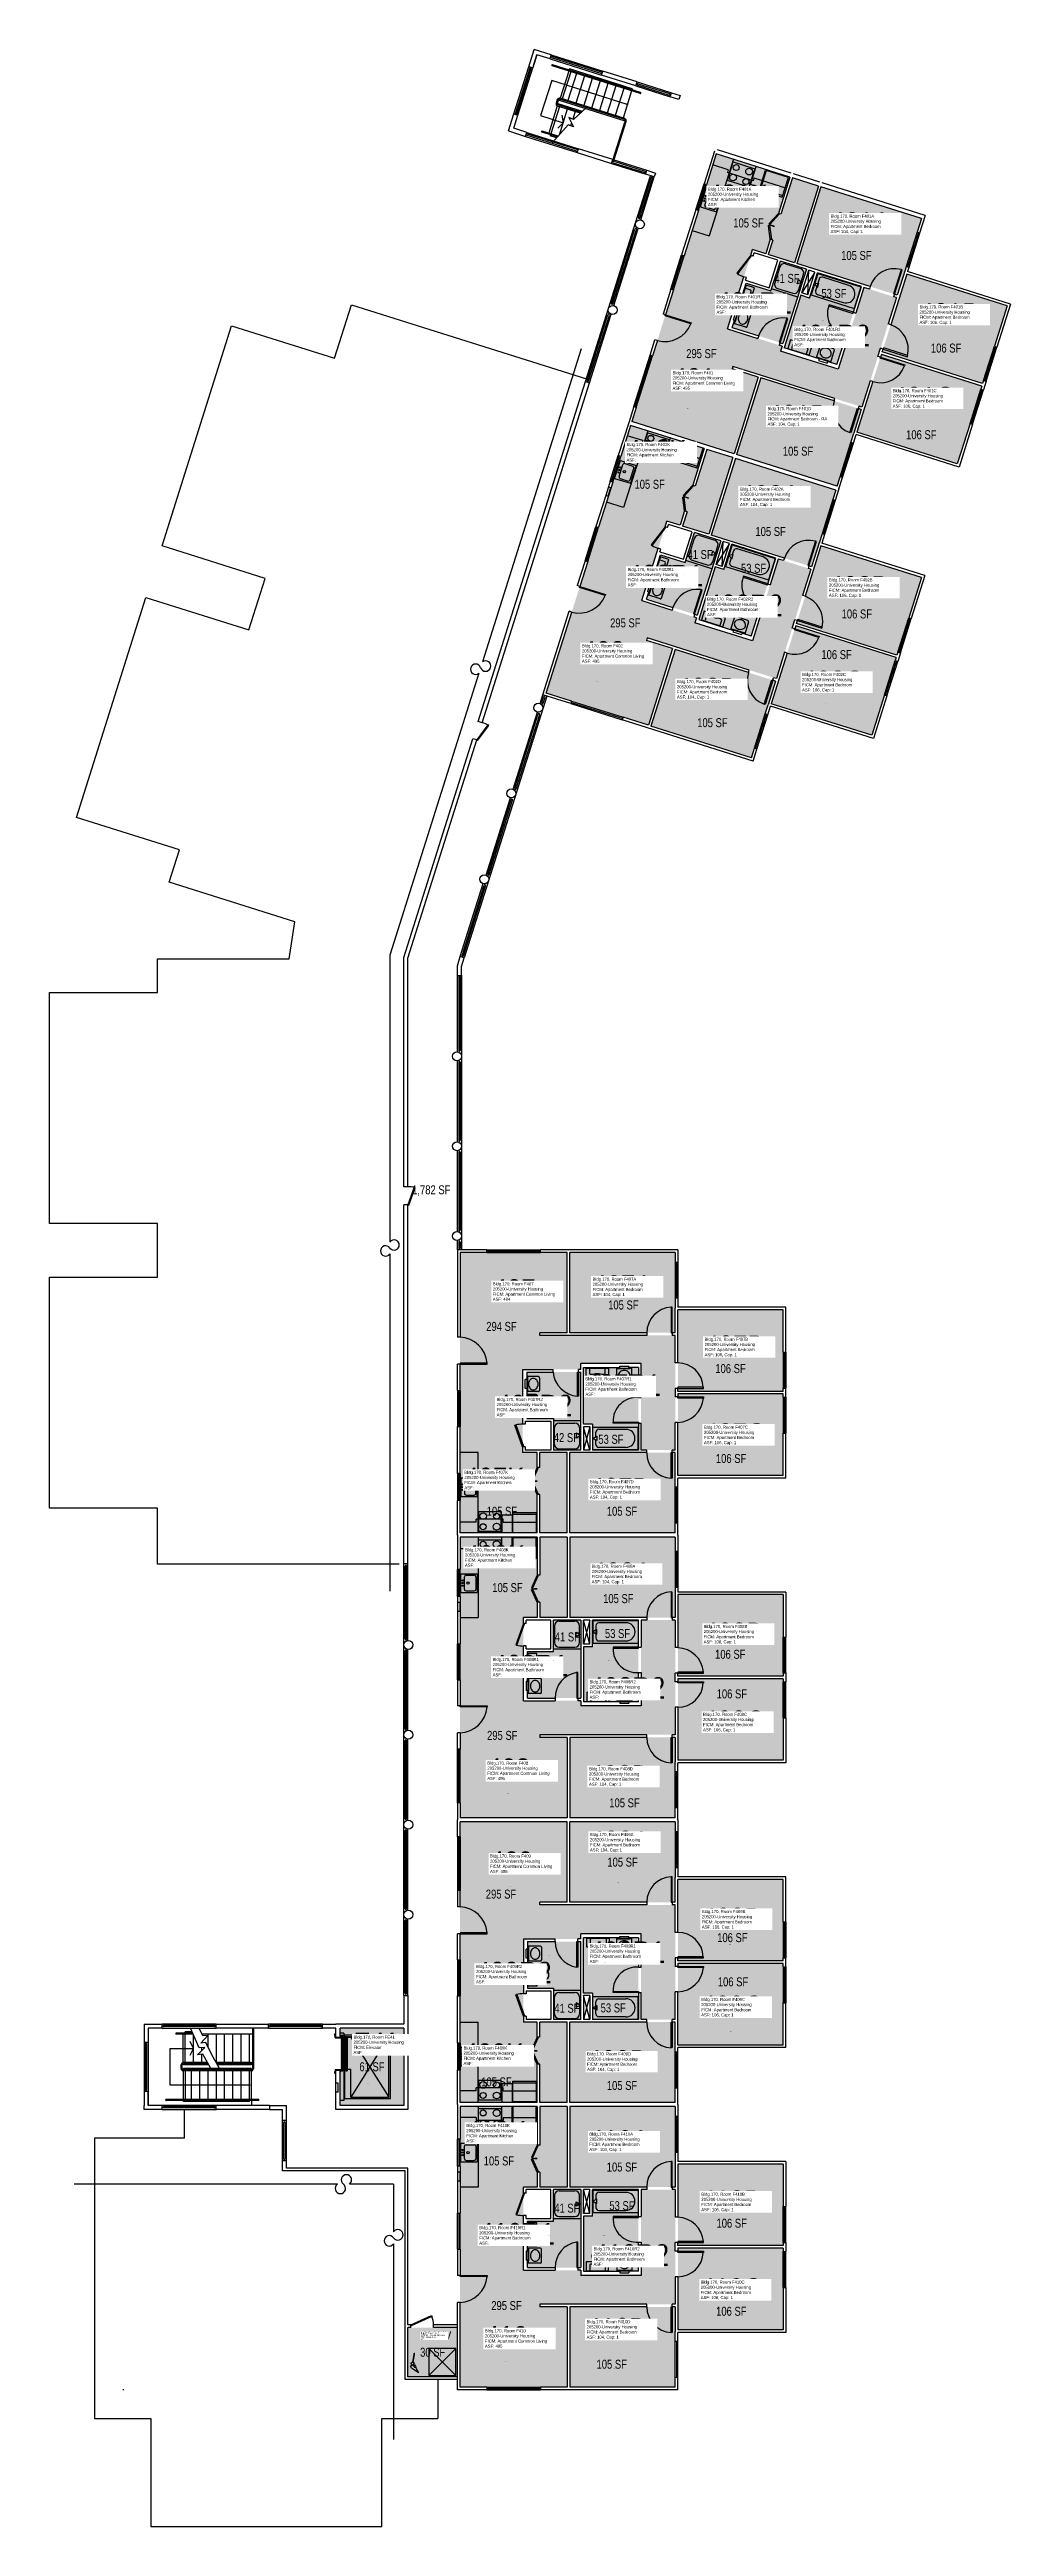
# Model space of a CAD drawing. Header units: inches. Extents: x -98 to 1184, y -183 to 3122.
import ezdxf
from ezdxf.enums import TextEntityAlignment as Align

# ---------------------------------------------------------------- set-up
doc = ezdxf.new("R2010")
doc.units = ezdxf.units.IN
doc.header["$LTSCALE"] = 10
doc.header["$MEASUREMENT"] = 0
doc.layers.get('0').update_dxf_attribs({"linetype": 'CONTINUOUS'})
for name, color, linetype in [('A-DOOR', 2, 'CONTINUOUS'), ('A-FLOR', 3, 'CONTINUOUS'), ('A-GLAZ', 1, 'CONTINUOUS'), ('A-IDEN-ICON', 4, 'CONTINUOUS'), ('A-IDEN-RNUM', 7, 'CONTINUOUS'), ('A-IDEN-SNUM', 4, 'CONTINUOUS'), ('A-IDEN-VNUM', 4, 'CONTINUOUS'), ('A-ROOF', 2, 'CONTINUOUS'), ('A-SITE', 3, 'CONTINUOUS'), ('A-WALL', 5, 'CONTINUOUS'), ('AREA-TEXT', 3, 'CONTINUOUS'), ('P-SANR-FIXT', 2, 'CONTINUOUS'), ('Rooms-Category-Color', 7, 'CONTINUOUS'), ('Rooms-College-Color', 7, 'CONTINUOUS'), ('Rooms-Department-Color', 7, 'CONTINUOUS'), ('Rooms-Division-Color', 7, 'CONTINUOUS'), ('Rooms-Information', 7, 'CONTINUOUS')]:
    doc.layers.add(name, color=color, linetype=linetype)
doc.styles.add('CP_AREA', font='arial.ttf', dxfattribs={"height": 15})
doc.styles.add('CP_ROOMSNUMBER', font='arial.ttf', dxfattribs={"height": 1})
doc.styles.add('CP_ROOMVNUMBER', font='arial.ttf', dxfattribs={"width": 0.85, "height": 0.075})

# ---------------------------------------------------------------- blocks, each defined once
blk = doc.blocks.new('CPCUST')
at = {"color": 0, "linetype": 'ByBlock'}
for p, q in [((0.017, -0.064), (0.02, -0.047)), ((0.036, -0.07), (0.017, -0.064)), ((0.026, -0.041), (0.045, -0.041)), ((0.03, -0.034), (0.038, -0.03)), ((0.112, -0.063), (0.036, -0.07)), ((0.038, -0.03), (0.053, -0.032)), ((0.045, -0.041), (0.054, -0.051)), ((0.053, -0.032), (0.075, -0.048)), ((0.075, -0.048), (0.112, -0.063))]:
    blk.add_line(p, q, dxfattribs=at)
at = {"color": 0, "linetype": 'ByBlock', "const_width": 0.015}
blk.add_lwpolyline([(-0.03, 0.05), (0.01, -0.019)], dxfattribs=at)
at = {"color": 0, "linetype": 'ByBlock', "const_width": 0.0075}
blk.add_lwpolyline([(-0.033, 0.048, 1), (-0.027, 0.052, 1)], format="xyb", close=True, dxfattribs=at)
at = {"color": 0, "linetype": 'ByBlock'}
blk.add_circle((0.016, -0.031), 0.0141, dxfattribs=at)

msp = doc.modelspace()

# ---------------------------------------------------------------- hatches: boundary and pattern name
at = {"layer": 'Rooms-Category-Color', "true_color": 0x728ef3}
for points in [[(895.5, 2838), (927.7, 2940.3), (892.9, 2951.3), (877.6, 2902.6), (874.2, 2903.7), (889.6, 2952.3), (791.3, 2983.3), (759.1, 2881), (857.3, 2850), (863.4, 2869.3), (866.7, 2868.3), (860.6, 2849)], [(898.8, 2836.9), (931, 2939.2), (1065, 2897), (1032.8, 2794.7)], [(1031.7, 2791.4), (985.7, 2645.4), (813.6, 2699.7), (812.5, 2696.4), (847.3, 2685.4), (815.1, 2583.1), (678.7, 2626.1), (759.1, 2881), (839.7, 2855.6), (806.3, 2749.7), (879.2, 2726.7), (877.1, 2720), (953.9, 2695.8), (988.3, 2805)], [(911.6, 2829.2), (880.3, 2730.1), (812.6, 2751.4), (831.3, 2810.7), (864.2, 2800.3), (876.8, 2840.2)], [(985, 2806.1), (952.2, 2702.1), (882.1, 2724.2), (904.3, 2794.5), (915.7, 2790.8), (926.4, 2824.6)], [(1045.3, 2822.7), (1012.6, 2719), (1146.6, 2676.8), (1179.3, 2780.5)], [(1011.5, 2715.7), (978.8, 2612), (1112.8, 2569.7), (1145.5, 2673.4)], [(984.7, 2642.1), (952.4, 2539.8), (818.4, 2582.1), (850.7, 2684.3)], [(813.4, 2577.9), (781.2, 2475.6), (746.4, 2486.6), (752.4, 2505.6), (749.1, 2506.7), (743, 2487.6), (644.8, 2518.6), (677.1, 2620.9), (775.3, 2589.9), (759.9, 2541), (763.2, 2540), (778.6, 2588.8), (813.4, 2577.9)], [(918.5, 2432.3), (950.8, 2534.6), (816.8, 2576.8), (784.5, 2474.5)], [(917.5, 2428.9), (871.5, 2283), (699.3, 2337.3), (698.3, 2334), (733.1, 2323), (700.8, 2220.7), (564.5, 2263.7), (644.8, 2518.6), (725.4, 2493.2), (692, 2387.3), (765, 2364.3), (762.9, 2357.6), (839.7, 2333.4), (874.1, 2442.6)], [(797.3, 2466.8), (766, 2367.6), (698.3, 2389), (717, 2448.2), (749.9, 2437.9), (762.5, 2477.8)], [(870.7, 2443.7), (838, 2339.7), (767.9, 2361.8), (790, 2432), (801.4, 2428.4), (812.1, 2462.2)], [(898.4, 2356.6), (931.1, 2460.3), (1065, 2418.1), (1032.4, 2314.3)], [(864.6, 2249.5), (897.3, 2353.3), (1031.3, 2311), (998.6, 2207.3)], [(736.4, 2321.9), (704.2, 2219.6), (838.2, 2177.4), (870.4, 2279.7)], [(736.6, 1253.5), (736.6, 1406.5), (556.1, 1406.5), (556.1, 1410), (592.6, 1410), (592.6, 1517.3), (449.6, 1517.3), (449.6, 1250), (533.1, 1250), (533.1, 1361), (610.6, 1361), (610.6, 1369), (691.1, 1369), (691.1, 1253.5)], [(596.1, 1410), (596.1, 1517.3), (736.6, 1517.3), (736.6, 1410)], [(740.1, 1440.5), (740.1, 1331.8), (880.6, 1331.8), (880.6, 1440.5)], [(610.6, 1253.5), (610.6, 1357.5), (538.6, 1357.5), (538.6, 1295.4), (574.1, 1295.4), (574.1, 1253.5)], [(687.6, 1253.5), (687.6, 1363.5), (614.1, 1363.5), (614.1, 1288), (626.1, 1288), (626.1, 1253.5)], [(740.1, 1328.3), (740.1, 1219.5), (880.6, 1219.5), (880.6, 1328.3)], [(592.6, 1142.8), (592.6, 1250), (556.1, 1250), (556.1, 1230), (552.6, 1230), (552.6, 1250), (449.6, 1250), (449.6, 1142.8), (552.6, 1142.8), (552.6, 1194), (556.1, 1194), (556.1, 1142.8)], [(736.6, 1250), (736.6, 1142.8), (596.1, 1142.8), (596.1, 1250)], [(592.6, 1137.3), (592.6, 1030), (556.1, 1030), (556.1, 1050.2), (552.6, 1050.2), (552.6, 1030), (449.6, 1030), (449.6, 1137.3), (552.6, 1137.3), (552.6, 1086.2), (556.1, 1086.2), (556.1, 1137.3)], [(736.6, 1030), (736.6, 1137.3), (596.1, 1137.3), (596.1, 1030)], [(740.1, 951.8), (740.1, 1060.5), (880.6, 1060.5), (880.6, 951.8)], [(736.6, 1026.5), (736.6, 873.5), (556.1, 873.5), (556.1, 870), (592.6, 870), (592.6, 762.8), (449.6, 762.8), (449.6, 1030), (534.1, 1030), (534.1, 919), (610.6, 919), (610.6, 912), (691.1, 912), (691.1, 1026.5)], [(610.6, 1026.5), (610.6, 922.5), (539.6, 922.5), (539.6, 984.6), (574.1, 984.6), (574.1, 1026.5)], [(687.6, 1026.5), (687.6, 917.6), (614.1, 917.5), (614.1, 991.1), (626.1, 991.1), (626.1, 1026.5)], [(740.1, 839.5), (740.1, 948.3), (880.6, 948.3), (880.6, 839.5)], [(596.1, 870), (596.1, 762.8), (736.6, 762.8), (736.6, 870)], [(736.6, 493.5), (736.6, 646.5), (556.1, 646.5), (556.1, 650), (592.6, 650), (592.6, 757.3), (449.6, 757.3), (449.6, 490), (534.1, 490), (534.1, 601), (610.6, 601), (610.6, 608), (691.1, 608), (691.1, 493.5)], [(596.1, 650), (596.1, 757.3), (736.6, 757.3), (736.6, 650)], [(740.1, 680.5), (740.1, 571.8), (880.6, 571.8), (880.6, 680.5)], [(610.6, 493.5), (610.6, 597.5), (539.6, 597.5), (539.6, 535.4), (574.1, 535.4), (574.1, 493.5)], [(687.6, 493.5), (687.6, 602.4), (614.1, 602.5), (614.1, 528), (626.1, 528), (626.1, 493.5)], [(740.1, 568.3), (740.1, 459.5), (880.6, 459.5), (880.6, 568.3)], [(592.6, 382.8), (592.6, 490), (556.1, 490), (556.1, 470), (552.6, 470), (552.6, 490), (449.6, 490), (449.6, 382.8), (552.6, 382.8), (552.6, 434), (556.1, 434), (556.1, 382.8)], [(736.6, 490), (736.6, 382.8), (596.1, 382.8), (596.1, 490)], [(592.6, 377.3), (592.6, 270), (556.1, 270), (556.1, 290), (552.6, 290), (552.6, 270), (449.6, 270), (449.6, 377.3), (552.6, 377.3), (552.6, 326), (556.1, 326), (556.1, 377.3)], [(736.6, 270), (736.6, 377.3), (596.1, 377.3), (596.1, 270)], [(740.1, 191.8), (740.1, 300.5), (880.6, 300.5), (880.6, 191.8)], [(736.6, 266.5), (736.6, 113.5), (556.1, 113.5), (556.1, 110), (592.6, 110), (592.6, 2.8), (449.6, 2.8), (449.6, 270), (534.1, 270), (534.1, 159), (610.6, 159), (610.6, 152), (691.1, 152), (691.1, 266.5)], [(610.6, 266.5), (610.6, 162.5), (539.6, 162.5), (539.6, 224.6), (574.1, 224.6), (574.1, 266.5)], [(687.6, 266.5), (687.6, 157.6), (614.1, 157.5), (614.1, 231.1), (626.1, 231.1), (626.1, 266.5)], [(740.1, 79.5), (740.1, 188.3), (880.6, 188.3), (880.6, 79.5)], [(596.1, 110), (596.1, 2.8), (736.6, 2.8), (736.6, 110)], [(446.1, 16.5), (380.1, 16.5), (380.1, 82.5), (446.1, 82.5)]]:
    msp.add_hatch(color=171, dxfattribs=at).paths.add_polyline_path(points)
at = {"layer": 'Rooms-Category-Color', "true_color": 0xadadad}
msp.add_hatch(color=253, dxfattribs=at).paths.add_polyline_path([(289.6, 379), (289.6, 482), (374.6, 482), (374.6, 379)])
at = {"layer": 'Rooms-College-Color', "true_color": 0xadadad}
for points in [[(895.5, 2838), (927.7, 2940.3), (892.9, 2951.3), (877.6, 2902.6), (874.2, 2903.7), (889.6, 2952.3), (791.3, 2983.3), (759.1, 2881), (857.3, 2850), (863.4, 2869.3), (866.7, 2868.3), (860.6, 2849)], [(898.8, 2836.9), (931, 2939.2), (1065, 2897), (1032.8, 2794.7)], [(1031.7, 2791.4), (985.7, 2645.4), (813.6, 2699.7), (812.5, 2696.4), (847.3, 2685.4), (815.1, 2583.1), (678.7, 2626.1), (759.1, 2881), (839.7, 2855.6), (806.3, 2749.7), (879.2, 2726.7), (877.1, 2720), (953.9, 2695.8), (988.3, 2805)], [(911.6, 2829.2), (880.3, 2730.1), (812.6, 2751.4), (831.3, 2810.7), (864.2, 2800.3), (876.8, 2840.2)], [(985, 2806.1), (952.2, 2702.1), (882.1, 2724.2), (904.3, 2794.5), (915.7, 2790.8), (926.4, 2824.6)], [(1045.3, 2822.7), (1012.6, 2719), (1146.6, 2676.8), (1179.3, 2780.5)], [(1011.5, 2715.7), (978.8, 2612), (1112.8, 2569.7), (1145.5, 2673.4)], [(984.7, 2642.1), (952.4, 2539.8), (818.4, 2582.1), (850.7, 2684.3)], [(813.4, 2577.9), (781.2, 2475.6), (746.4, 2486.6), (752.4, 2505.6), (749.1, 2506.7), (743, 2487.6), (644.8, 2518.6), (677.1, 2620.9), (775.3, 2589.9), (759.9, 2541), (763.2, 2540), (778.6, 2588.8), (813.4, 2577.9)], [(918.5, 2432.3), (950.8, 2534.6), (816.8, 2576.8), (784.5, 2474.5)], [(917.5, 2428.9), (871.5, 2283), (699.3, 2337.3), (698.3, 2334), (733.1, 2323), (700.8, 2220.7), (564.5, 2263.7), (644.8, 2518.6), (725.4, 2493.2), (692, 2387.3), (765, 2364.3), (762.9, 2357.6), (839.7, 2333.4), (874.1, 2442.6)], [(797.3, 2466.8), (766, 2367.6), (698.3, 2389), (717, 2448.2), (749.9, 2437.9), (762.5, 2477.8)], [(870.7, 2443.7), (838, 2339.7), (767.9, 2361.8), (790, 2432), (801.4, 2428.4), (812.1, 2462.2)], [(898.4, 2356.6), (931.1, 2460.3), (1065, 2418.1), (1032.4, 2314.3)], [(864.6, 2249.5), (897.3, 2353.3), (1031.3, 2311), (998.6, 2207.3)], [(736.4, 2321.9), (704.2, 2219.6), (838.2, 2177.4), (870.4, 2279.7)], [(736.6, 1253.5), (736.6, 1406.5), (556.1, 1406.5), (556.1, 1410), (592.6, 1410), (592.6, 1517.3), (449.6, 1517.3), (449.6, 1250), (533.1, 1250), (533.1, 1361), (610.6, 1361), (610.6, 1369), (691.1, 1369), (691.1, 1253.5)], [(596.1, 1410), (596.1, 1517.3), (736.6, 1517.3), (736.6, 1410)], [(740.1, 1440.5), (740.1, 1331.8), (880.6, 1331.8), (880.6, 1440.5)], [(610.6, 1253.5), (610.6, 1357.5), (538.6, 1357.5), (538.6, 1295.4), (574.1, 1295.4), (574.1, 1253.5)], [(687.6, 1253.5), (687.6, 1363.5), (614.1, 1363.5), (614.1, 1288), (626.1, 1288), (626.1, 1253.5)], [(740.1, 1328.3), (740.1, 1219.5), (880.6, 1219.5), (880.6, 1328.3)], [(592.6, 1142.8), (592.6, 1250), (556.1, 1250), (556.1, 1230), (552.6, 1230), (552.6, 1250), (449.6, 1250), (449.6, 1142.8), (552.6, 1142.8), (552.6, 1194), (556.1, 1194), (556.1, 1142.8)], [(736.6, 1250), (736.6, 1142.8), (596.1, 1142.8), (596.1, 1250)], [(592.6, 1137.3), (592.6, 1030), (556.1, 1030), (556.1, 1050.2), (552.6, 1050.2), (552.6, 1030), (449.6, 1030), (449.6, 1137.3), (552.6, 1137.3), (552.6, 1086.2), (556.1, 1086.2), (556.1, 1137.3)], [(736.6, 1030), (736.6, 1137.3), (596.1, 1137.3), (596.1, 1030)], [(740.1, 951.8), (740.1, 1060.5), (880.6, 1060.5), (880.6, 951.8)], [(736.6, 1026.5), (736.6, 873.5), (556.1, 873.5), (556.1, 870), (592.6, 870), (592.6, 762.8), (449.6, 762.8), (449.6, 1030), (534.1, 1030), (534.1, 919), (610.6, 919), (610.6, 912), (691.1, 912), (691.1, 1026.5)], [(610.6, 1026.5), (610.6, 922.5), (539.6, 922.5), (539.6, 984.6), (574.1, 984.6), (574.1, 1026.5)], [(687.6, 1026.5), (687.6, 917.6), (614.1, 917.5), (614.1, 991.1), (626.1, 991.1), (626.1, 1026.5)], [(740.1, 839.5), (740.1, 948.3), (880.6, 948.3), (880.6, 839.5)], [(596.1, 870), (596.1, 762.8), (736.6, 762.8), (736.6, 870)], [(736.6, 493.5), (736.6, 646.5), (556.1, 646.5), (556.1, 650), (592.6, 650), (592.6, 757.3), (449.6, 757.3), (449.6, 490), (534.1, 490), (534.1, 601), (610.6, 601), (610.6, 608), (691.1, 608), (691.1, 493.5)], [(596.1, 650), (596.1, 757.3), (736.6, 757.3), (736.6, 650)], [(740.1, 680.5), (740.1, 571.8), (880.6, 571.8), (880.6, 680.5)], [(610.6, 493.5), (610.6, 597.5), (539.6, 597.5), (539.6, 535.4), (574.1, 535.4), (574.1, 493.5)], [(687.6, 493.5), (687.6, 602.4), (614.1, 602.5), (614.1, 528), (626.1, 528), (626.1, 493.5)], [(740.1, 568.3), (740.1, 459.5), (880.6, 459.5), (880.6, 568.3)], [(289.6, 379), (289.6, 482), (374.6, 482), (374.6, 379)], [(592.6, 382.8), (592.6, 490), (556.1, 490), (556.1, 470), (552.6, 470), (552.6, 490), (449.6, 490), (449.6, 382.8), (552.6, 382.8), (552.6, 434), (556.1, 434), (556.1, 382.8)], [(736.6, 490), (736.6, 382.8), (596.1, 382.8), (596.1, 490)], [(592.6, 377.3), (592.6, 270), (556.1, 270), (556.1, 290), (552.6, 290), (552.6, 270), (449.6, 270), (449.6, 377.3), (552.6, 377.3), (552.6, 326), (556.1, 326), (556.1, 377.3)], [(736.6, 270), (736.6, 377.3), (596.1, 377.3), (596.1, 270)], [(740.1, 191.8), (740.1, 300.5), (880.6, 300.5), (880.6, 191.8)], [(736.6, 266.5), (736.6, 113.5), (556.1, 113.5), (556.1, 110), (592.6, 110), (592.6, 2.8), (449.6, 2.8), (449.6, 270), (534.1, 270), (534.1, 159), (610.6, 159), (610.6, 152), (691.1, 152), (691.1, 266.5)], [(610.6, 266.5), (610.6, 162.5), (539.6, 162.5), (539.6, 224.6), (574.1, 224.6), (574.1, 266.5)], [(687.6, 266.5), (687.6, 157.6), (614.1, 157.5), (614.1, 231.1), (626.1, 231.1), (626.1, 266.5)], [(740.1, 79.5), (740.1, 188.3), (880.6, 188.3), (880.6, 79.5)], [(596.1, 110), (596.1, 2.8), (736.6, 2.8), (736.6, 110)], [(446.1, 16.5), (380.1, 16.5), (380.1, 82.5), (446.1, 82.5)]]:
    msp.add_hatch(color=253, dxfattribs=at).paths.add_polyline_path(points)
at = {"layer": 'Rooms-Department-Color', "true_color": 0x604aed}
for points in [[(895.5, 2838), (927.7, 2940.3), (892.9, 2951.3), (877.6, 2902.6), (874.2, 2903.7), (889.6, 2952.3), (791.3, 2983.3), (759.1, 2881), (857.3, 2850), (863.4, 2869.3), (866.7, 2868.3), (860.6, 2849)], [(898.8, 2836.9), (931, 2939.2), (1065, 2897), (1032.8, 2794.7)], [(1031.7, 2791.4), (985.7, 2645.4), (813.6, 2699.7), (812.5, 2696.4), (847.3, 2685.4), (815.1, 2583.1), (678.7, 2626.1), (759.1, 2881), (839.7, 2855.6), (806.3, 2749.7), (879.2, 2726.7), (877.1, 2720), (953.9, 2695.8), (988.3, 2805)], [(911.6, 2829.2), (880.3, 2730.1), (812.6, 2751.4), (831.3, 2810.7), (864.2, 2800.3), (876.8, 2840.2)], [(985, 2806.1), (952.2, 2702.1), (882.1, 2724.2), (904.3, 2794.5), (915.7, 2790.8), (926.4, 2824.6)], [(1045.3, 2822.7), (1012.6, 2719), (1146.6, 2676.8), (1179.3, 2780.5)], [(1011.5, 2715.7), (978.8, 2612), (1112.8, 2569.7), (1145.5, 2673.4)], [(984.7, 2642.1), (952.4, 2539.8), (818.4, 2582.1), (850.7, 2684.3)], [(813.4, 2577.9), (781.2, 2475.6), (746.4, 2486.6), (752.4, 2505.6), (749.1, 2506.7), (743, 2487.6), (644.8, 2518.6), (677.1, 2620.9), (775.3, 2589.9), (759.9, 2541), (763.2, 2540), (778.6, 2588.8), (813.4, 2577.9)], [(918.5, 2432.3), (950.8, 2534.6), (816.8, 2576.8), (784.5, 2474.5)], [(917.5, 2428.9), (871.5, 2283), (699.3, 2337.3), (698.3, 2334), (733.1, 2323), (700.8, 2220.7), (564.5, 2263.7), (644.8, 2518.6), (725.4, 2493.2), (692, 2387.3), (765, 2364.3), (762.9, 2357.6), (839.7, 2333.4), (874.1, 2442.6)], [(797.3, 2466.8), (766, 2367.6), (698.3, 2389), (717, 2448.2), (749.9, 2437.9), (762.5, 2477.8)], [(870.7, 2443.7), (838, 2339.7), (767.9, 2361.8), (790, 2432), (801.4, 2428.4), (812.1, 2462.2)], [(898.4, 2356.6), (931.1, 2460.3), (1065, 2418.1), (1032.4, 2314.3)], [(864.6, 2249.5), (897.3, 2353.3), (1031.3, 2311), (998.6, 2207.3)], [(736.4, 2321.9), (704.2, 2219.6), (838.2, 2177.4), (870.4, 2279.7)], [(736.6, 1253.5), (736.6, 1406.5), (556.1, 1406.5), (556.1, 1410), (592.6, 1410), (592.6, 1517.3), (449.6, 1517.3), (449.6, 1250), (533.1, 1250), (533.1, 1361), (610.6, 1361), (610.6, 1369), (691.1, 1369), (691.1, 1253.5)], [(596.1, 1410), (596.1, 1517.3), (736.6, 1517.3), (736.6, 1410)], [(740.1, 1440.5), (740.1, 1331.8), (880.6, 1331.8), (880.6, 1440.5)], [(610.6, 1253.5), (610.6, 1357.5), (538.6, 1357.5), (538.6, 1295.4), (574.1, 1295.4), (574.1, 1253.5)], [(687.6, 1253.5), (687.6, 1363.5), (614.1, 1363.5), (614.1, 1288), (626.1, 1288), (626.1, 1253.5)], [(740.1, 1328.3), (740.1, 1219.5), (880.6, 1219.5), (880.6, 1328.3)], [(592.6, 1142.8), (592.6, 1250), (556.1, 1250), (556.1, 1230), (552.6, 1230), (552.6, 1250), (449.6, 1250), (449.6, 1142.8), (552.6, 1142.8), (552.6, 1194), (556.1, 1194), (556.1, 1142.8)], [(736.6, 1250), (736.6, 1142.8), (596.1, 1142.8), (596.1, 1250)], [(592.6, 1137.3), (592.6, 1030), (556.1, 1030), (556.1, 1050.2), (552.6, 1050.2), (552.6, 1030), (449.6, 1030), (449.6, 1137.3), (552.6, 1137.3), (552.6, 1086.2), (556.1, 1086.2), (556.1, 1137.3)], [(736.6, 1030), (736.6, 1137.3), (596.1, 1137.3), (596.1, 1030)], [(740.1, 951.8), (740.1, 1060.5), (880.6, 1060.5), (880.6, 951.8)], [(736.6, 1026.5), (736.6, 873.5), (556.1, 873.5), (556.1, 870), (592.6, 870), (592.6, 762.8), (449.6, 762.8), (449.6, 1030), (534.1, 1030), (534.1, 919), (610.6, 919), (610.6, 912), (691.1, 912), (691.1, 1026.5)], [(610.6, 1026.5), (610.6, 922.5), (539.6, 922.5), (539.6, 984.6), (574.1, 984.6), (574.1, 1026.5)], [(687.6, 1026.5), (687.6, 917.6), (614.1, 917.5), (614.1, 991.1), (626.1, 991.1), (626.1, 1026.5)], [(740.1, 839.5), (740.1, 948.3), (880.6, 948.3), (880.6, 839.5)], [(596.1, 870), (596.1, 762.8), (736.6, 762.8), (736.6, 870)], [(736.6, 493.5), (736.6, 646.5), (556.1, 646.5), (556.1, 650), (592.6, 650), (592.6, 757.3), (449.6, 757.3), (449.6, 490), (534.1, 490), (534.1, 601), (610.6, 601), (610.6, 608), (691.1, 608), (691.1, 493.5)], [(596.1, 650), (596.1, 757.3), (736.6, 757.3), (736.6, 650)], [(740.1, 680.5), (740.1, 571.8), (880.6, 571.8), (880.6, 680.5)], [(610.6, 493.5), (610.6, 597.5), (539.6, 597.5), (539.6, 535.4), (574.1, 535.4), (574.1, 493.5)], [(687.6, 493.5), (687.6, 602.4), (614.1, 602.5), (614.1, 528), (626.1, 528), (626.1, 493.5)], [(740.1, 568.3), (740.1, 459.5), (880.6, 459.5), (880.6, 568.3)], [(592.6, 382.8), (592.6, 490), (556.1, 490), (556.1, 470), (552.6, 470), (552.6, 490), (449.6, 490), (449.6, 382.8), (552.6, 382.8), (552.6, 434), (556.1, 434), (556.1, 382.8)], [(736.6, 490), (736.6, 382.8), (596.1, 382.8), (596.1, 490)], [(592.6, 377.3), (592.6, 270), (556.1, 270), (556.1, 290), (552.6, 290), (552.6, 270), (449.6, 270), (449.6, 377.3), (552.6, 377.3), (552.6, 326), (556.1, 326), (556.1, 377.3)], [(736.6, 270), (736.6, 377.3), (596.1, 377.3), (596.1, 270)], [(740.1, 191.8), (740.1, 300.5), (880.6, 300.5), (880.6, 191.8)], [(736.6, 266.5), (736.6, 113.5), (556.1, 113.5), (556.1, 110), (592.6, 110), (592.6, 2.8), (449.6, 2.8), (449.6, 270), (534.1, 270), (534.1, 159), (610.6, 159), (610.6, 152), (691.1, 152), (691.1, 266.5)], [(610.6, 266.5), (610.6, 162.5), (539.6, 162.5), (539.6, 224.6), (574.1, 224.6), (574.1, 266.5)], [(687.6, 266.5), (687.6, 157.6), (614.1, 157.5), (614.1, 231.1), (626.1, 231.1), (626.1, 266.5)], [(740.1, 79.5), (740.1, 188.3), (880.6, 188.3), (880.6, 79.5)], [(596.1, 110), (596.1, 2.8), (736.6, 2.8), (736.6, 110)], [(446.1, 16.5), (380.1, 16.5), (380.1, 82.5), (446.1, 82.5)]]:
    msp.add_hatch(color=173, dxfattribs=at).paths.add_polyline_path(points)
at = {"layer": 'Rooms-Department-Color', "true_color": 0xacacac}
msp.add_hatch(color=253, dxfattribs=at).paths.add_polyline_path([(289.6, 379), (289.6, 482), (374.6, 482), (374.6, 379)])
at = {"layer": 'Rooms-Division-Color', "true_color": 0x604aed}
for points in [[(895.5, 2838), (927.7, 2940.3), (892.9, 2951.3), (877.6, 2902.6), (874.2, 2903.7), (889.6, 2952.3), (791.3, 2983.3), (759.1, 2881), (857.3, 2850), (863.4, 2869.3), (866.7, 2868.3), (860.6, 2849)], [(898.8, 2836.9), (931, 2939.2), (1065, 2897), (1032.8, 2794.7)], [(1031.7, 2791.4), (985.7, 2645.4), (813.6, 2699.7), (812.5, 2696.4), (847.3, 2685.4), (815.1, 2583.1), (678.7, 2626.1), (759.1, 2881), (839.7, 2855.6), (806.3, 2749.7), (879.2, 2726.7), (877.1, 2720), (953.9, 2695.8), (988.3, 2805)], [(911.6, 2829.2), (880.3, 2730.1), (812.6, 2751.4), (831.3, 2810.7), (864.2, 2800.3), (876.8, 2840.2)], [(985, 2806.1), (952.2, 2702.1), (882.1, 2724.2), (904.3, 2794.5), (915.7, 2790.8), (926.4, 2824.6)], [(1045.3, 2822.7), (1012.6, 2719), (1146.6, 2676.8), (1179.3, 2780.5)], [(1011.5, 2715.7), (978.8, 2612), (1112.8, 2569.7), (1145.5, 2673.4)], [(984.7, 2642.1), (952.4, 2539.8), (818.4, 2582.1), (850.7, 2684.3)], [(813.4, 2577.9), (781.2, 2475.6), (746.4, 2486.6), (752.4, 2505.6), (749.1, 2506.7), (743, 2487.6), (644.8, 2518.6), (677.1, 2620.9), (775.3, 2589.9), (759.9, 2541), (763.2, 2540), (778.6, 2588.8), (813.4, 2577.9)], [(918.5, 2432.3), (950.8, 2534.6), (816.8, 2576.8), (784.5, 2474.5)], [(917.5, 2428.9), (871.5, 2283), (699.3, 2337.3), (698.3, 2334), (733.1, 2323), (700.8, 2220.7), (564.5, 2263.7), (644.8, 2518.6), (725.4, 2493.2), (692, 2387.3), (765, 2364.3), (762.9, 2357.6), (839.7, 2333.4), (874.1, 2442.6)], [(797.3, 2466.8), (766, 2367.6), (698.3, 2389), (717, 2448.2), (749.9, 2437.9), (762.5, 2477.8)], [(870.7, 2443.7), (838, 2339.7), (767.9, 2361.8), (790, 2432), (801.4, 2428.4), (812.1, 2462.2)], [(898.4, 2356.6), (931.1, 2460.3), (1065, 2418.1), (1032.4, 2314.3)], [(864.6, 2249.5), (897.3, 2353.3), (1031.3, 2311), (998.6, 2207.3)], [(736.4, 2321.9), (704.2, 2219.6), (838.2, 2177.4), (870.4, 2279.7)], [(736.6, 1253.5), (736.6, 1406.5), (556.1, 1406.5), (556.1, 1410), (592.6, 1410), (592.6, 1517.3), (449.6, 1517.3), (449.6, 1250), (533.1, 1250), (533.1, 1361), (610.6, 1361), (610.6, 1369), (691.1, 1369), (691.1, 1253.5)], [(596.1, 1410), (596.1, 1517.3), (736.6, 1517.3), (736.6, 1410)], [(740.1, 1440.5), (740.1, 1331.8), (880.6, 1331.8), (880.6, 1440.5)], [(610.6, 1253.5), (610.6, 1357.5), (538.6, 1357.5), (538.6, 1295.4), (574.1, 1295.4), (574.1, 1253.5)], [(687.6, 1253.5), (687.6, 1363.5), (614.1, 1363.5), (614.1, 1288), (626.1, 1288), (626.1, 1253.5)], [(740.1, 1328.3), (740.1, 1219.5), (880.6, 1219.5), (880.6, 1328.3)], [(592.6, 1142.8), (592.6, 1250), (556.1, 1250), (556.1, 1230), (552.6, 1230), (552.6, 1250), (449.6, 1250), (449.6, 1142.8), (552.6, 1142.8), (552.6, 1194), (556.1, 1194), (556.1, 1142.8)], [(736.6, 1250), (736.6, 1142.8), (596.1, 1142.8), (596.1, 1250)], [(592.6, 1137.3), (592.6, 1030), (556.1, 1030), (556.1, 1050.2), (552.6, 1050.2), (552.6, 1030), (449.6, 1030), (449.6, 1137.3), (552.6, 1137.3), (552.6, 1086.2), (556.1, 1086.2), (556.1, 1137.3)], [(736.6, 1030), (736.6, 1137.3), (596.1, 1137.3), (596.1, 1030)], [(740.1, 951.8), (740.1, 1060.5), (880.6, 1060.5), (880.6, 951.8)], [(736.6, 1026.5), (736.6, 873.5), (556.1, 873.5), (556.1, 870), (592.6, 870), (592.6, 762.8), (449.6, 762.8), (449.6, 1030), (534.1, 1030), (534.1, 919), (610.6, 919), (610.6, 912), (691.1, 912), (691.1, 1026.5)], [(610.6, 1026.5), (610.6, 922.5), (539.6, 922.5), (539.6, 984.6), (574.1, 984.6), (574.1, 1026.5)], [(687.6, 1026.5), (687.6, 917.6), (614.1, 917.5), (614.1, 991.1), (626.1, 991.1), (626.1, 1026.5)], [(740.1, 839.5), (740.1, 948.3), (880.6, 948.3), (880.6, 839.5)], [(596.1, 870), (596.1, 762.8), (736.6, 762.8), (736.6, 870)], [(736.6, 493.5), (736.6, 646.5), (556.1, 646.5), (556.1, 650), (592.6, 650), (592.6, 757.3), (449.6, 757.3), (449.6, 490), (534.1, 490), (534.1, 601), (610.6, 601), (610.6, 608), (691.1, 608), (691.1, 493.5)], [(596.1, 650), (596.1, 757.3), (736.6, 757.3), (736.6, 650)], [(740.1, 680.5), (740.1, 571.8), (880.6, 571.8), (880.6, 680.5)], [(610.6, 493.5), (610.6, 597.5), (539.6, 597.5), (539.6, 535.4), (574.1, 535.4), (574.1, 493.5)], [(687.6, 493.5), (687.6, 602.4), (614.1, 602.5), (614.1, 528), (626.1, 528), (626.1, 493.5)], [(740.1, 568.3), (740.1, 459.5), (880.6, 459.5), (880.6, 568.3)], [(592.6, 382.8), (592.6, 490), (556.1, 490), (556.1, 470), (552.6, 470), (552.6, 490), (449.6, 490), (449.6, 382.8), (552.6, 382.8), (552.6, 434), (556.1, 434), (556.1, 382.8)], [(736.6, 490), (736.6, 382.8), (596.1, 382.8), (596.1, 490)], [(592.6, 377.3), (592.6, 270), (556.1, 270), (556.1, 290), (552.6, 290), (552.6, 270), (449.6, 270), (449.6, 377.3), (552.6, 377.3), (552.6, 326), (556.1, 326), (556.1, 377.3)], [(736.6, 270), (736.6, 377.3), (596.1, 377.3), (596.1, 270)], [(740.1, 191.8), (740.1, 300.5), (880.6, 300.5), (880.6, 191.8)], [(736.6, 266.5), (736.6, 113.5), (556.1, 113.5), (556.1, 110), (592.6, 110), (592.6, 2.8), (449.6, 2.8), (449.6, 270), (534.1, 270), (534.1, 159), (610.6, 159), (610.6, 152), (691.1, 152), (691.1, 266.5)], [(610.6, 266.5), (610.6, 162.5), (539.6, 162.5), (539.6, 224.6), (574.1, 224.6), (574.1, 266.5)], [(687.6, 266.5), (687.6, 157.6), (614.1, 157.5), (614.1, 231.1), (626.1, 231.1), (626.1, 266.5)], [(740.1, 79.5), (740.1, 188.3), (880.6, 188.3), (880.6, 79.5)], [(596.1, 110), (596.1, 2.8), (736.6, 2.8), (736.6, 110)], [(446.1, 16.5), (380.1, 16.5), (380.1, 82.5), (446.1, 82.5)]]:
    msp.add_hatch(color=173, dxfattribs=at).paths.add_polyline_path(points)
at = {"layer": 'Rooms-Division-Color', "true_color": 0xadadad}
msp.add_hatch(color=253, dxfattribs=at).paths.add_polyline_path([(289.6, 379), (289.6, 482), (374.6, 482), (374.6, 379)])

# ---------------------------------------------------------------- linework, layer by layer
at = {"layer": 'A-DOOR'}
for p, q in [((860.9, 2887.8), (862.3, 2888)), ((863.4, 2869.3), (860.9, 2887.8)), ((874.2, 2903.7), (861.6, 2890)), ((861.6, 2890), (862.7, 2889)), ((862.3, 2888), (864.8, 2869.5)), ((862.7, 2889), (875.3, 2902.7)), ((875.3, 2902.7), (874.2, 2903.7)), ((837.3, 2848), (818.9, 2823.9)), ((820, 2823), (838.4, 2847.1)), ((838.4, 2847.1), (837.3, 2848)), ((864.8, 2869.5), (863.4, 2869.3)), ((818.9, 2823.9), (820, 2823)), ((1037.8, 2828.7), (1027.6, 2796.3)), ((1029, 2795.9), (1039.2, 2828.3)), ((1039.2, 2828.3), (1037.8, 2828.7)), ((941.8, 2782), (941.3, 2780.6)), ((941.3, 2780.6), (973.8, 2770.4)), ((974.2, 2771.8), (941.8, 2782)), ((1027.6, 2796.3), (1029, 2795.9)), ((723.2, 2767.1), (723.6, 2768.4)), ((757.5, 2756.3), (723.2, 2767.1)), ((723.6, 2768.4), (757.9, 2757.6)), ((757.9, 2757.6), (757.5, 2756.3)), ((885.4, 2764.1), (875.1, 2731.7)), ((876.5, 2731.3), (886.7, 2763.7)), ((886.7, 2763.7), (885.4, 2764.1)), ((973.8, 2770.4), (974.2, 2771.8)), ((875.1, 2731.7), (876.5, 2731.3)), ((1009.9, 2710.5), (1010.3, 2711.9)), ((1042.3, 2700.3), (1009.9, 2710.5)), ((1010.3, 2711.9), (1042.8, 2701.6)), ((1014.2, 2724.2), (1013.8, 2722.8)), ((1013.8, 2722.8), (1046.2, 2712.6)), ((1046.7, 2714), (1014.2, 2724.2)), ((1046.2, 2712.6), (1046.7, 2714)), ((1042.8, 2701.6), (1042.3, 2700.3)), ((969.3, 2611.3), (979.5, 2643.7)), ((980.9, 2643.3), (970.6, 2610.9)), ((979.5, 2643.7), (980.9, 2643.3)), ((970.6, 2610.9), (969.3, 2611.3)), ((746.6, 2525.1), (748, 2525.3)), ((749.1, 2506.7), (746.6, 2525.1)), ((759.9, 2541), (747.3, 2527.3)), ((747.3, 2527.3), (748.3, 2526.4)), ((748, 2525.3), (750.5, 2506.9)), ((748.3, 2526.4), (760.9, 2540.1)), ((760.9, 2540.1), (759.9, 2541)), ((723, 2485.5), (704.6, 2461.5)), ((705.7, 2460.6), (724.1, 2484.7)), ((724.1, 2484.7), (723, 2485.5)), ((750.5, 2506.9), (749.1, 2506.7)), ((704.6, 2461.5), (705.7, 2460.6)), ((923.6, 2466.3), (913.4, 2433.9)), ((914.7, 2433.5), (924.9, 2465.9)), ((924.9, 2465.9), (923.6, 2466.3)), ((827.5, 2419.6), (827.1, 2418.2)), ((827.1, 2418.2), (859.5, 2408)), ((859.9, 2409.3), (827.5, 2419.6)), ((913.4, 2433.9), (914.7, 2433.5)), ((608.9, 2404.7), (609.3, 2406)), ((643.2, 2393.9), (608.9, 2404.7)), ((609.3, 2406), (643.7, 2395.2)), ((643.7, 2395.2), (643.2, 2393.9)), ((771.1, 2401.7), (760.9, 2369.3)), ((762.2, 2368.8), (772.4, 2401.3)), ((772.4, 2401.3), (771.1, 2401.7)), ((859.5, 2408), (859.9, 2409.3)), ((760.9, 2369.3), (762.2, 2368.8)), ((895.7, 2348.1), (896.1, 2349.4)), ((928.1, 2337.9), (895.7, 2348.1)), ((896.1, 2349.4), (928.5, 2339.2)), ((900, 2361.8), (899.5, 2360.4)), ((899.5, 2360.4), (932, 2350.2)), ((932.4, 2351.5), (900, 2361.8)), ((932, 2350.2), (932.4, 2351.5)), ((928.5, 2339.2), (928.1, 2337.9)), ((855, 2248.9), (865.3, 2281.3)), ((866.6, 2280.9), (856.4, 2248.5)), ((865.3, 2281.3), (866.6, 2280.9)), ((856.4, 2248.5), (855, 2248.9)), ((486.7, 2221.1), (471.9, 2201.1)), ((473, 2200.3), (487.9, 2220.3)), ((487.9, 2220.3), (486.7, 2221.1)), ((471.9, 2201.1), (473, 2200.3)), ((388.3, 1604.2), (380.1, 1580.8)), ((381.4, 1580.3), (389.6, 1603.8)), ((389.6, 1603.8), (388.3, 1604.2)), ((380.1, 1580.8), (381.4, 1580.3)), ((731.2, 1444), (731.2, 1410)), ((732.6, 1444), (731.2, 1444)), ((732.6, 1410), (732.6, 1444)), ((731.2, 1410), (732.6, 1410)), ((485.6, 1369.4), (449.6, 1369.4)), ((449.6, 1369.4), (449.6, 1368)), ((449.6, 1368), (485.6, 1368)), ((485.6, 1368), (485.6, 1369.4)), ((606.2, 1325.5), (606.2, 1357.5)), ((606.2, 1357.5), (607.6, 1357.5)), ((607.6, 1357.5), (607.6, 1325.5)), ((607.6, 1325.5), (606.2, 1325.5)), ((774.1, 1337.2), (740.1, 1337.2)), ((740.1, 1337.2), (740.1, 1335.8)), ((740.1, 1335.8), (774.1, 1335.8)), ((740.1, 1324.3), (774.1, 1324.3)), ((740.1, 1322.8), (740.1, 1324.3)), ((774.1, 1322.8), (740.1, 1322.8)), ((774.1, 1335.8), (774.1, 1337.2)), ((774.1, 1324.3), (774.1, 1322.8)), ((653.6, 1290.9), (687.6, 1290.9)), ((653.6, 1289.5), (653.6, 1290.9)), ((687.6, 1289.5), (653.6, 1289.5)), ((687.6, 1290.9), (687.6, 1289.5)), ((522.8, 1286.5), (524.1, 1287)), ((533.1, 1258), (522.8, 1286.5)), ((524.1, 1287), (534.4, 1258.5)), ((534.4, 1258.5), (533.1, 1258)), ((552.6, 1230), (544.7, 1213.2)), ((546, 1212.6), (553.9, 1229.4)), ((553.9, 1229.4), (552.6, 1230)), ((731.2, 1216), (731.2, 1250)), ((731.2, 1250), (732.6, 1250)), ((732.6, 1250), (732.6, 1216)), ((544.7, 1213.2), (546, 1212.6)), ((544.7, 1210.8), (546, 1211.4)), ((552.6, 1194), (544.7, 1210.8)), ((546, 1211.4), (553.9, 1194.6)), ((553.9, 1194.6), (552.6, 1194)), ((732.6, 1216), (731.2, 1216)), ((552.6, 1086.3), (544.7, 1069.4)), ((544.7, 1069.4), (546, 1068.8)), ((544.7, 1067.1), (546, 1067.7)), ((552.6, 1050.3), (544.7, 1067.1)), ((546, 1068.8), (553.9, 1085.7)), ((546, 1067.7), (553.9, 1050.9)), ((553.9, 1085.7), (552.6, 1086.3)), ((731.2, 1064), (731.2, 1030)), ((732.6, 1064), (731.2, 1064)), ((732.6, 1030), (732.6, 1064)), ((553.9, 1050.9), (552.6, 1050.3)), ((731.2, 1030), (732.6, 1030)), ((534.1, 1022), (523.8, 993.5)), ((523.8, 993.5), (525.1, 993)), ((525.1, 993), (535.4, 1021.5)), ((535.4, 1021.5), (534.1, 1022)), ((653.6, 990.5), (653.6, 989.1)), ((687.6, 990.5), (653.6, 990.5)), ((653.6, 989.1), (687.6, 989.1)), ((687.6, 989.1), (687.6, 990.5)), ((605.2, 956.5), (605.2, 922.5)), ((606.6, 956.5), (605.2, 956.5)), ((606.6, 922.5), (606.6, 956.5)), ((774.1, 957.2), (740.1, 957.2)), ((740.1, 957.2), (740.1, 955.8)), ((740.1, 955.8), (774.1, 955.8)), ((740.1, 944.3), (774.1, 944.3)), ((740.1, 942.8), (740.1, 944.3)), ((774.1, 942.8), (740.1, 942.8)), ((774.1, 955.8), (774.1, 957.2)), ((774.1, 944.3), (774.1, 942.8)), ((449.6, 912), (485.6, 912)), ((449.6, 910.6), (449.6, 912)), ((485.6, 910.6), (449.6, 910.6)), ((485.6, 912), (485.6, 910.6)), ((605.2, 922.5), (606.6, 922.5)), ((731.2, 836), (731.2, 870)), ((731.2, 870), (732.6, 870)), ((732.6, 870), (732.6, 836)), ((732.6, 836), (731.2, 836)), ((731.2, 684), (731.2, 650)), ((732.6, 684), (731.2, 684)), ((732.6, 650), (732.6, 684)), ((731.2, 650), (732.6, 650)), ((485.6, 609.4), (449.6, 609.4)), ((449.6, 609.4), (449.6, 608)), ((449.6, 608), (485.6, 608)), ((485.6, 608), (485.6, 609.4)), ((605.2, 563.5), (605.2, 597.5)), ((605.2, 597.5), (606.6, 597.5)), ((606.6, 597.5), (606.6, 563.5)), ((606.6, 563.5), (605.2, 563.5)), ((774.1, 577.2), (740.1, 577.2)), ((740.1, 577.2), (740.1, 575.8)), ((740.1, 575.8), (774.1, 575.8)), ((740.1, 564.3), (774.1, 564.3)), ((740.1, 562.8), (740.1, 564.3)), ((774.1, 562.8), (740.1, 562.8)), ((774.1, 575.8), (774.1, 577.2)), ((774.1, 564.3), (774.1, 562.8)), ((653.6, 530.9), (687.6, 530.9)), ((653.6, 529.5), (653.6, 530.9)), ((687.6, 529.5), (653.6, 529.5)), ((687.6, 530.9), (687.6, 529.5)), ((523.8, 526.5), (525.1, 527)), ((534.1, 498), (523.8, 526.5)), ((525.1, 527), (535.4, 498.5)), ((535.4, 498.5), (534.1, 498)), ((552.6, 469.8), (544.7, 452.9)), ((546, 452.3), (553.9, 469.2)), ((553.9, 469.2), (552.6, 469.8)), ((731.2, 456), (731.2, 490)), ((731.2, 490), (732.6, 490)), ((732.6, 490), (732.6, 456)), ((544.7, 452.9), (546, 452.3)), ((544.7, 450.6), (546, 451.2)), ((552.6, 433.8), (544.7, 450.6)), ((546, 451.2), (553.9, 434.4)), ((553.9, 434.4), (552.6, 433.8)), ((732.6, 456), (731.2, 456)), ((552.6, 326), (544.7, 309.2)), ((544.7, 309.2), (546, 308.6)), ((544.7, 306.8), (546, 307.4)), ((552.6, 290), (544.7, 306.8)), ((546, 308.6), (553.9, 325.4)), ((546, 307.4), (553.9, 290.6)), ((553.9, 325.4), (552.6, 326)), ((731.2, 304), (731.2, 270)), ((732.6, 304), (731.2, 304)), ((732.6, 270), (732.6, 304)), ((553.9, 290.6), (552.6, 290)), ((731.2, 270), (732.6, 270)), ((534.1, 262), (523.8, 233.5)), ((523.8, 233.5), (525.1, 233)), ((525.1, 233), (535.4, 261.5)), ((535.4, 261.5), (534.1, 262)), ((653.6, 230.5), (653.6, 229.1)), ((687.6, 230.5), (653.6, 230.5)), ((653.6, 229.1), (687.6, 229.1)), ((687.6, 229.1), (687.6, 230.5)), ((605.2, 196.5), (605.2, 162.5)), ((606.6, 196.5), (605.2, 196.5)), ((606.6, 162.5), (606.6, 196.5)), ((774.1, 197.2), (740.1, 197.2)), ((740.1, 197.2), (740.1, 195.8)), ((740.1, 195.8), (774.1, 195.8)), ((740.1, 184.3), (774.1, 184.3)), ((740.1, 182.8), (740.1, 184.3)), ((774.1, 182.8), (740.1, 182.8)), ((774.1, 195.8), (774.1, 197.2)), ((774.1, 184.3), (774.1, 182.8)), ((449.6, 152), (485.6, 152)), ((449.6, 150.6), (449.6, 152)), ((485.6, 150.6), (449.6, 150.6)), ((485.6, 152), (485.6, 150.6)), ((605.2, 162.5), (606.6, 162.5)), ((731.2, 76), (731.2, 110)), ((731.2, 110), (732.6, 110)), ((732.6, 110), (732.6, 76)), ((384.1, 86), (411.6, 98.5)), ((384.6, 84.9), (384.1, 86)), ((412.1, 97.4), (384.6, 84.9)), ((411.6, 98.5), (412.1, 97.4)), ((732.6, 76), (731.2, 76))]:
    msp.add_line(p, q, dxfattribs=at)
for centre, radius, start, end in [((860, 2862.4), 25.7, 69.9013, 84.7065), ((875.4, 2911.3), 25.7, 240.2968, 255.102), ((843.1, 2863.4), 46.6, 240.2319, 251.365), ((1028.8, 2796.2), 33.8, 74.5066, 162.9344), ((971.5, 2770.3), 31.9, 161.1186, 256.3225), ((722.7, 2770.4), 37.6, 254.754, 337.9497), ((880.3, 2730.6), 33.9, 81.4503, 163.4464), ((1012.1, 2721.9), 35.4, 347.074, 70.3671), ((1010.4, 2711.8), 34, 252.419, 340.1466), ((981.3, 2643.5), 34.4, 163.0601, 249.5054), ((745.6, 2499.7), 25.7, 69.9013, 84.7065), ((761.1, 2548.7), 25.7, 240.2968, 255.102), ((728.9, 2501), 46.6, 240.2319, 251.365), ((914.6, 2433.8), 33.8, 74.5066, 162.9344), ((857.2, 2407.9), 31.9, 161.1186, 256.3225), ((608.4, 2408), 37.6, 254.754, 337.9497), ((766.1, 2368.2), 33.9, 81.4503, 163.4464), ((897.9, 2359.5), 35.4, 347.074, 70.3671), ((896.1, 2349.4), 34, 252.419, 340.1466), ((867.1, 2281.1), 34.4, 163.0601, 249.5054), ((466.2, 2179.3), 46.6, 62.808, 73.941), ((381.2, 1558.2), 46.6, 80.3063, 91.4394), ((733, 1409.7), 34.4, 92.9962, 179.4415), ((448.1, 1366.4), 37.6, 4.5519, 87.7477), ((609, 1360.9), 35.6, 185.5522, 265.4828), ((740.1, 1335.8), 34, 2.3551, 90.0827), ((685.5, 1291.7), 31.9, 86.1792, 181.3831), ((738.8, 1325.7), 35.4, 272.1346, 355.4277), ((534, 1241.5), 46.6, 91.1366, 102.2697), ((732.3, 1249.7), 33.8, 179.5672, 267.995), ((551.4, 1237.7), 25.7, 257.7951, 272.6003), ((551.4, 1186.3), 25.7, 87.3997, 102.2049), ((551.4, 1093.9), 25.7, 257.7951, 272.6003), ((551.4, 1042.6), 25.7, 87.3997, 102.2049), ((732.3, 1030.3), 33.8, 92.005, 180.4328), ((535, 1038.5), 46.6, 257.7303, 268.8634), ((685.5, 988.3), 31.9, 178.6169, 273.8208), ((738.8, 954.3), 35.4, 4.5723, 87.8654), ((610.4, 923.1), 33.9, 98.9487, 180.9447), ((740.1, 944.2), 34, 269.9173, 357.6449), ((448.1, 913.6), 37.6, 272.2523, 355.4481), ((733, 870.3), 34.4, 180.5585, 267.0038), ((733, 649.7), 34.4, 92.9962, 179.4415), ((448.1, 606.4), 37.6, 4.5519, 87.7477), ((610.4, 596.9), 33.9, 179.0553, 261.0513), ((740.1, 575.8), 34, 2.3551, 90.0827), ((685.5, 531.7), 31.9, 86.1792, 181.3831), ((738.8, 565.7), 35.4, 272.1346, 355.4277), ((535, 481.5), 46.6, 91.1366, 102.2697), ((732.3, 489.7), 33.8, 179.5672, 267.995), ((551.4, 477.4), 25.7, 257.7951, 272.6003), ((551.4, 426.1), 25.7, 87.3997, 102.2049), ((551.4, 333.7), 25.7, 257.7951, 272.6003), ((551.4, 282.3), 25.7, 87.3997, 102.2049), ((732.3, 270.3), 33.8, 92.005, 180.4328), ((535, 278.5), 46.6, 257.7303, 268.8634), ((685.5, 228.3), 31.9, 178.6169, 273.8208), ((738.8, 194.3), 35.4, 4.5723, 87.8654), ((610.4, 163.1), 33.9, 98.9487, 180.9447), ((740.1, 184.2), 34, 269.9173, 357.6449), ((448.1, 153.6), 37.6, 272.2523, 355.4481), ((733, 110.3), 34.4, 180.5585, 267.0038), ((385, 86.9), 29.1, 358.2479, 21.1492)]:
    msp.add_arc(centre, radius, start, end, dxfattribs=at)
at = {"layer": 'A-FLOR'}
for p, q in [((571.8, 3081.1), (557, 3034.3)), ((672.7, 3049.3), (571.8, 3081.1)), ((689.8, 3063.8), (572.5, 3100.8)), ((690.3, 3065.2), (573, 3102.2)), ((594.5, 3093.8), (583, 3057.6)), ((597.3, 3092.9), (585.9, 3056.7)), ((604.9, 3090.5), (593.5, 3054.3)), ((595.4, 3096.7), (594.9, 3095.3)), ((679.3, 3070.2), (595.4, 3096.7)), ((615.4, 3087.2), (604, 3051)), ((625.9, 3083.9), (614.5, 3047.7)), ((636.4, 3080.6), (625, 3044.4)), ((646.9, 3077.3), (635.5, 3041.1)), ((686.6, 3075), (728.4, 3061.8)), ((687.2, 3076.9), (729, 3063.7)), ((579.2, 3047.3), (567.8, 3011)), ((582.1, 3046.4), (570.7, 3010.1)), ((579.3, 3055.6), (577.8, 3050.9)), ((580.7, 3055.2), (579.2, 3050.4)), ((610.3, 3037.5), (579.7, 3047.1)), ((580.6, 3050), (580.2, 3048.5)), ((611.5, 3038.6), (580.2, 3048.5)), ((612.8, 3039.8), (580.6, 3050)), ((592.6, 3043), (581.6, 3008.1)), ((582.6, 3056.2), (582.1, 3054.7)), ((668.4, 3027.5), (582.1, 3054.7)), ((668.9, 3029), (582.6, 3056.2)), ((669.3, 3030.4), (583, 3057.6)), ((618.9, 3045.5), (601.1, 3029)), ((657.4, 3074), (646, 3037.7)), ((667.9, 3070.7), (656.5, 3034.4)), ((678.4, 3067.4), (667, 3031.1)), ((679.3, 3070.2), (678.8, 3068.8)), ((557, 3034.3), (586.9, 3024.9)), ((579.5, 3005.8), (558.8, 3012.3)), ((580.6, 3007), (559.2, 3013.7)), ((570.2, 3008.7), (569.8, 3007.2)), ((594, 3022), (572.5, 2998)), ((586.9, 3024.9), (580, 3017.7)), ((585.4, 3034.8), (586.9, 3024.9)), ((600.8, 3019.5), (594, 3022)), ((594.9, 3031.8), (600.8, 3019.5)), ((601.1, 3029), (594.9, 3031.8)), ((598.3, 3024.7), (597.1, 3020.8)), ((603.1, 3039.7), (599.9, 3029.6)), ((653.9, 2976.3), (669.9, 3027.1)), ((655.3, 2975.8), (671.3, 3026.6)), ((668.9, 3029), (668.4, 3027.5)), ((578.4, 3004.5), (569.8, 3007.2)), ((654, 2971.5), (695.8, 2958.3)), ((654.6, 2973.4), (696.4, 2960.2)), ((687.7, 2898.2), (704.5, 2951.6)), ((689.6, 2897.6), (706.4, 2951)), ((651.6, 2783.7), (682.9, 2883)), ((653.5, 2783.1), (684.8, 2882.4)), ((923, 2825.6), (905.3, 2797.8)), ((913.4, 2795.2), (914.9, 2828.2)), ((619.2, 2680.8), (646.8, 2768.6)), ((621.1, 2680.2), (648.7, 2768)), ((808.8, 2463.2), (791.1, 2435.4)), ((799.2, 2432.8), (800.6, 2465.8)), ((558.6, 2251), (561.1, 2258.7)), ((560.5, 2250.4), (563, 2258.1)), ((522.6, 2136.6), (553.9, 2235.9)), ((524.5, 2136), (555.8, 2235.3)), ((486.5, 2022.1), (517.8, 2121.5)), ((488.4, 2021.5), (519.7, 2120.9)), ((452.2, 1913.5), (481.7, 2007)), ((454.1, 1912.9), (483.6, 2006.4)), ((447.8, 1885), (447.8, 1786.9)), ((449.8, 1885), (449.8, 1786.9)), ((447.8, 1771.1), (447.8, 1666.9)), ((449.8, 1771.1), (449.8, 1666.9)), ((447.8, 1651.1), (447.8, 1546.9)), ((449.8, 1651.1), (449.8, 1546.9)), ((447.8, 1531.1), (447.8, 1523)), ((449.8, 1531.1), (449.8, 1523)), ((622.6, 1284.5), (614.1, 1253.5)), ((622.6, 1253.5), (614.1, 1284.5)), ((376.3, 1001.4), (376.3, 1098.5)), ((378.3, 1001.4), (378.3, 1098.5)), ((622.6, 994.6), (614.1, 1026.5)), ((622.6, 1026.5), (614.1, 994.6)), ((376.3, 881.4), (376.3, 985.6)), ((378.3, 881.4), (378.3, 985.6)), ((376.3, 761.4), (376.3, 865.6)), ((378.3, 761.4), (378.3, 865.6)), ((376.3, 641.4), (376.3, 745.6)), ((378.3, 641.4), (378.3, 745.6)), ((376.3, 528.5), (376.3, 625.6)), ((378.3, 528.5), (378.3, 625.6)), ((622.6, 525.4), (614.1, 493.5)), ((622.6, 493.5), (614.1, 525.4)), ((122, 485.5), (54.2, 485.5)), ((122, 484), (54.2, 484)), ((92.8, 475.5), (71.1, 475.5)), ((93.6, 474), (71.1, 474)), ((80.1, 436), (80.1, 474)), ((83.1, 475.5), (83.1, 477)), ((92.1, 477), (83.1, 477)), ((83.1, 436), (83.1, 474)), ((94.1, 455), (89.7, 464)), ((101.8, 455.9), (90, 482)), ((94.1, 436), (94.1, 472.7)), ((106.3, 471.7), (101.6, 482)), ((103.9, 462.1), (113.3, 472)), ((110.3, 462.9), (103.9, 462.1)), ((172.6, 474), (105.2, 474)), ((113.3, 472), (106.3, 471.7)), ((118.1, 447.1), (110.3, 462.9)), ((113.6, 456.2), (113.6, 474)), ((124.6, 436), (124.6, 474)), ((135.6, 436), (135.6, 474)), ((146.6, 436), (146.6, 474)), ((157.6, 436), (157.6, 474)), ((168.6, 436), (168.6, 474)), ((172.6, 481.3), (172.6, 428)), ((174.1, 481.3), (174.1, 428)), ((264, 485.5), (196.2, 485.5)), ((264, 484), (196.2, 484)), ((282.6, 472), (282.6, 474.5)), ((284.1, 474.5), (282.6, 474.5)), ((284.1, 472), (282.6, 472)), ((283.1, 469), (283.1, 472)), ((283.1, 469), (290.6, 469)), ((294.6, 475.3), (289.6, 475.3)), ((289.6, 472.5), (293.1, 472.5)), ((290.6, 471.3), (290.6, 472.3)), ((290.6, 471), (293.1, 471)), ((290.6, 469), (290.6, 471)), ((291.6, 470), (291.6, 425)), ((291.6, 470), (293.1, 470)), ((293.1, 471), (293.1, 472.5)), ((293.1, 470), (293.1, 425)), ((294.6, 475.3), (294.6, 385.3)), ((295.8, 388), (295.8, 473)), ((295.8, 473), (356.8, 473)), ((295.8, 471), (299.3, 471)), ((297.3, 470), (298.8, 470)), ((297.3, 470), (297.3, 425)), ((298.8, 470), (298.8, 425)), ((299.3, 470), (299.3, 471)), ((299.3, 470), (303.8, 470)), ((300.8, 470), (300.8, 471)), ((300.8, 471), (302.3, 471)), ((302.3, 470), (302.3, 471)), ((303.8, 470), (303.8, 471)), ((303.8, 471), (354.8, 471)), ((354.8, 471), (303.8, 390)), ((303.8, 470), (354.8, 390)), ((354.8, 390), (354.8, 471)), ((356.8, 388), (356.8, 473)), ((30.1, 399.6), (30.1, 461.4)), ((31.6, 399.6), (31.6, 461.4)), ((62.8, 455), (94.1, 455)), ((62.8, 406), (62.8, 455)), ((77.6, 428), (77.6, 433)), ((79.1, 428), (79.1, 433)), ((112.8, 436), (80.6, 436)), ((113.6, 434.5), (80.6, 434.5)), ((80.6, 433), (80.6, 434.5)), ((114.5, 433), (80.6, 433)), ((89.7, 446), (94.1, 455)), ((99.6, 446.3), (109, 456.2)), ((106.5, 447.1), (99.6, 446.3)), ((109, 456.2), (101.8, 455.9)), ((105.1, 451.8), (105.1, 456.1)), ((105.1, 436), (105.1, 446.7)), ((117.3, 428), (106.5, 447.1)), ((128.9, 428), (118.1, 447.1)), ((171.1, 436), (124.4, 436)), ((171.1, 436), (124.4, 436)), ((171.1, 434.5), (125.3, 434.5)), ((171.1, 433), (126.1, 433)), ((171.1, 433), (171.1, 434.5)), ((168.6, 406), (62.8, 406)), ((80.6, 426.5), (80.6, 428)), ((171.1, 428), (80.6, 428)), ((171.1, 426.5), (80.6, 426.5)), ((80.6, 387), (80.6, 425)), ((171.1, 425), (80.6, 425)), ((83.6, 387), (83.6, 425)), ((91.6, 387), (91.6, 425)), ((102.6, 387), (102.6, 425)), ((113.6, 387), (113.6, 425)), ((124.6, 387), (124.6, 425)), ((135.6, 387), (135.6, 425)), ((146.6, 387), (146.6, 425)), ((157.6, 387), (157.6, 425)), ((168.6, 387), (168.6, 425)), ((171.1, 426.5), (171.1, 428)), ((171.6, 387), (171.6, 425.1)), ((284.1, 424), (282.6, 424)), ((282.6, 421.5), (282.6, 424)), ((284.1, 421.5), (282.6, 421.5)), ((283.1, 427), (283.1, 424)), ((283.1, 427), (290.6, 427)), ((284.1, 424), (283.1, 424)), ((289.6, 424), (290.6, 424)), ((290.6, 427), (290.6, 424)), ((291.6, 425), (293.1, 425)), ((297.3, 425), (298.8, 425)), ((303.8, 427), (298.8, 427)), ((303.8, 390), (303.8, 427)), ((122, 377), (54.2, 377)), ((122, 375.5), (54.2, 375.5)), ((180.6, 387), (57.6, 387)), ((180.6, 385.5), (57.6, 385.5)), ((80.6, 384), (80.6, 385.5)), ((168.6, 384), (80.6, 384)), ((168.6, 384), (168.6, 385.5)), ((171.6, 385.5), (171.6, 379)), ((294.6, 385.3), (289.6, 385.3)), ((295.8, 388), (356.8, 388)), ((303.8, 390), (354.8, 390)), ((214.3, 307.8), (214.3, 355.8)), ((216.3, 307.8), (216.3, 355.8)), ((622.6, 234.6), (614.1, 266.5)), ((622.6, 266.5), (614.1, 234.6))]:
    msp.add_line(p, q, dxfattribs=at)
for centre, radius, start, end in [((572.7, 3101.5), 0.75, 72.5017, 252.5017), ((580.6, 3050), 3, 162.5017, 252.5017), ((580.6, 3050), 1.5, 162.5017, 252.5017), ((582.1, 3054.7), 3, 72.5017, 162.5017), ((582.1, 3054.7), 1.5, 72.5017, 162.5017), ((672.7, 3049.3), 0.75, 162.5017, 342.5017), ((672.7, 3049.3), 0.75, 342.5017, 162.5017), ((690, 3064.5), 0.75, 252.5017, 72.5017), ((559, 3013), 0.75, 72.5017, 252.5017), ((668.4, 3027.5), 1.5, 342.5017, 72.5017), ((668.4, 3027.5), 3, 342.5017, 72.5017), ((654.6, 2976.1), 0.75, 162.5017, 342.5017), ((54.2, 484.8), 0.75, 90.0017, 270.0017), ((71.1, 474.8), 0.75, 90.0017, 270.0017), ((122, 484.8), 0.75, 270.0017, 90.0017), ((173.3, 481.3), 0.75, 0.0017, 180.0017), ((196.2, 484.8), 0.75, 90.0017, 270.0017), ((264, 484.8), 0.75, 270.0017, 90.0017), ((30.8, 461.4), 0.75, 0.0017, 180.0017), ((80.6, 433), 3, 90.0017, 180.0017), ((80.6, 433), 1.5, 90.0017, 180.0017), ((171.1, 433), 3, 60.0017, 90.0017), ((171.1, 433), 1.5, 0.0017, 90.0017), ((171.1, 433), 3, 0.0017, 0.003), ((30.8, 399.6), 0.75, 180.0017, 0.0017), ((80.6, 428), 3, 180.0017, 270.0017), ((80.6, 428), 1.5, 180.0017, 270.0017), ((168.6, 406), 0.75, 0.0017, 180.0017), ((168.6, 406), 0.75, 180.0017, 0.0017), ((171.1, 428), 3, 270.0017, 0.0017), ((171.1, 428), 1.5, 270.0017, 0.0017), ((54.2, 376.3), 0.75, 90.0017, 270.0017), ((57.6, 386.3), 0.75, 90.0017, 270.0017), ((122, 376.3), 0.75, 270.0017, 90.0017), ((180.6, 386.3), 0.75, 270.0017, 90.0017)]:
    msp.add_arc(centre, radius, start, end, dxfattribs=at)
at = {"layer": 'A-FLOR', "extrusion": (-0.000179029, 5.64364e-05, 1)}
for centre in [(686.9, 3075.9, 0.1), (654.3, 2972.5, 0.1)]:
    msp.add_arc(centre, 1, 72.5033, 252.5033, dxfattribs=at)
at = {"layer": 'A-FLOR', "extrusion": (0.000179026, -5.64467e-05, 1)}
for centre in [(728.7, 3062.8, 0), (696.1, 2959.3, 0)]:
    msp.add_arc(centre, 1, 252.5, 72.5, dxfattribs=at)
at = {"layer": 'A-FLOR', "extrusion": (5.64467e-05, 0.000179026, 1)}
for centre, start, end in [((705.5, 2951.3, 0.6), 342.5, 162.5), ((559.6, 2250.7, 0.4), 162.5, 342.5), ((562, 2258.4, 0.4), 342.5, 162.5), ((554.8, 2235.6, 0.4), 342.5, 162.5), ((518.7, 2121.2, 0.4), 342.5, 162.5), ((523.5, 2136.3, 0.4), 162.5, 342.5), ((487.4, 2021.8, 0.4), 162.5, 342.5), ((453.2, 1913.2, 0.4), 162.5, 342.5)]:
    msp.add_arc(centre, 1, start, end, dxfattribs=at)
at = {"layer": 'A-FLOR', "extrusion": (5.64416e-05, 0.000179028, 1)}
for centre, start, end in [((683.9, 2882.7, 0.6), 342.5017, 162.5017), ((688.6, 2897.9, 0.6), 162.5017, 342.5016), ((652.6, 2783.4, 0.5), 162.5017, 342.5016), ((647.8, 2768.3, 0.5), 342.5017, 162.5017)]:
    msp.add_arc(centre, 1, start, end, dxfattribs=at)
at = {"layer": 'A-FLOR', "extrusion": (-5.65497e-05, -0.000178994, 1)}
msp.add_arc((620.1, 2680.5, -0.5), 1, 162.467, 342.467, dxfattribs=at)
at = {"layer": 'A-FLOR', "extrusion": (-5.64364e-05, -0.000179029, 1)}
msp.add_arc((482.7, 2006.7, -0.4), 1, 342.5033, 162.5033, dxfattribs=at)
at = {"layer": 'A-FLOR', "extrusion": (-2.69668e-16, -0.000187714, 1)}
for centre in [(448.8, 1885, -0.4), (448.8, 1771.1, -0.3), (448.8, 1651.1, -0.3), (448.8, 1531.1, -0.3)]:
    msp.add_arc(centre, 1, 0, 180, dxfattribs=at)
at = {"layer": 'A-FLOR', "extrusion": (-3.53856e-16, -0.000187714, 1)}
for centre in [(448.8, 1786.9, -0.3), (448.8, 1666.9, -0.3), (448.8, 1546.9, -0.3), (448.8, 1523, -0.3)]:
    msp.add_arc(centre, 1, 180, 0, dxfattribs=at)
at = {"layer": 'A-FLOR', "extrusion": (-1.89976e-12, -0.000187714, 1)}
msp.add_arc((377.3, 1098.5, -0.2), 1, 0, 180, dxfattribs=at)
at = {"layer": 'A-FLOR', "extrusion": (-4.7297e-13, 0.000187714, 1)}
for centre in [(377.3, 1001.4, 0.2), (377.3, 881.4, 0.2), (377.3, 761.4, 0.1), (377.3, 641.4, 0.1), (377.3, 528.5, 0.1), (215.3, 307.8, 0.1)]:
    msp.add_arc(centre, 1, 180, 360, dxfattribs=at)
at = {"layer": 'A-FLOR', "extrusion": (-4.73054e-13, 0.000187714, 1)}
for centre in [(377.3, 985.6, 0.2), (377.3, 865.6, 0.2), (377.3, 745.6, 0.1), (377.3, 625.6, 0.1)]:
    msp.add_arc(centre, 1, 0, 180, dxfattribs=at)
at = {"layer": 'A-FLOR', "extrusion": (1.08304e-08, -0.000187714, 1)}
msp.add_arc((215.3, 355.8, -0.1), 1, 0.0033, 180.0033, dxfattribs=at)
at = {"layer": 'A-GLAZ'}
for p, q in [((764.2, 2908.7), (775, 2943.1)), ((765.8, 2908.2), (776.6, 2942.6)), ((767.5, 2907.7), (778.3, 2942)), ((1059.2, 2878.6), (1044.8, 2832.8)), ((1060.9, 2878.1), (1046.5, 2832.3)), ((1062.6, 2877.6), (1048.2, 2831.8)), ((730.8, 2802.9), (745.1, 2848.4)), ((732.4, 2802.4), (746.8, 2847.9)), ((734.1, 2801.8), (748.5, 2847.4)), ((681.3, 2646), (703, 2714.7)), ((683, 2645.5), (704.6, 2714.1)), ((684.7, 2644.9), (706.3, 2713.6)), ((1147.9, 2680.8), (1162.3, 2726.6)), ((1149.5, 2680.3), (1164, 2726.1)), ((1151.2, 2679.8), (1165.6, 2725.5)), ((1129.8, 2623.6), (1144.3, 2669.4)), ((1131.5, 2623.1), (1145.9, 2668.8)), ((1133.2, 2622.5), (1147.6, 2668.3)), ((649.9, 2546.3), (660.7, 2580.7)), ((651.6, 2545.8), (662.4, 2580.1)), ((653.2, 2545.3), (664.1, 2579.6)), ((956.4, 2552.4), (970.9, 2598.2)), ((958.1, 2551.9), (972.5, 2597.7)), ((959.8, 2551.4), (974.2, 2597.2)), ((946.8, 2521.9), (932.4, 2476.1)), ((948.5, 2521.4), (934, 2475.6)), ((950.1, 2520.9), (935.7, 2475.1)), ((616.5, 2440.3), (630.9, 2486.1)), ((618.2, 2439.8), (632.6, 2485.6)), ((619.8, 2439.3), (634.3, 2485.1)), ((1033.6, 2318.4), (1048.1, 2364.2)), ((1035.3, 2317.9), (1049.7, 2363.7)), ((1037, 2317.4), (1051.4, 2363.1)), ((1015.6, 2261.2), (1030, 2307)), ((1017.2, 2260.7), (1031.7, 2306.4)), ((1018.9, 2260.1), (1033.3, 2305.9)), ((597.3, 2249.7), (665.9, 2228)), ((597.8, 2251.3), (666.5, 2229.7)), ((598.3, 2253), (667, 2231.4)), ((842.2, 2190), (856.6, 2235.8)), ((843.8, 2189.5), (858.3, 2235.3)), ((845.5, 2189), (859.9, 2234.8)), ((485.1, 1520.8), (557.1, 1520.8)), ((485.1, 1519), (557.1, 1519)), ((485.1, 1517.3), (557.1, 1517.3)), ((736.6, 1504), (736.6, 1456)), ((738.3, 1504), (738.3, 1456)), ((740.1, 1504), (740.1, 1456)), ((880.6, 1384), (880.6, 1336)), ((882.3, 1384), (882.3, 1336)), ((884.1, 1384), (884.1, 1336)), ((446.1, 1333.1), (446.1, 1285.1)), ((447.8, 1333.1), (447.8, 1285.1)), ((449.6, 1333.1), (449.6, 1285.1)), ((880.6, 1324), (880.6, 1276)), ((882.3, 1324), (882.3, 1276)), ((884.1, 1324), (884.1, 1276)), ((446.1, 1222), (446.1, 1186)), ((447.8, 1222), (447.8, 1186)), ((449.6, 1222), (449.6, 1186)), ((736.6, 1156), (736.6, 1204)), ((738.3, 1156), (738.3, 1204)), ((740.1, 1156), (740.1, 1204)), ((446.1, 1058), (446.1, 1094)), ((448, 1058), (448, 1094)), ((449.6, 1058), (449.6, 1094)), ((736.6, 1118), (736.6, 1070)), ((738.3, 1118), (738.3, 1070)), ((740.1, 1118), (740.1, 1070)), ((446.1, 947), (446.1, 994.8)), ((447.8, 947), (447.8, 994.8)), ((449.6, 947), (449.6, 994.8)), ((880.6, 956), (880.6, 1004)), ((882.3, 956), (882.3, 1004)), ((884.1, 956), (884.1, 1004)), ((880.6, 896), (880.6, 944)), ((882.3, 896), (882.3, 944)), ((884.1, 896), (884.1, 944)), ((446.1, 782.5), (446.1, 854.5)), ((447.8, 782.5), (447.8, 854.5)), ((449.6, 782.5), (449.6, 854.5)), ((736.6, 776), (736.6, 824)), ((738.3, 776), (738.3, 824)), ((740.1, 776), (740.1, 824)), ((446.1, 737.5), (446.1, 665.5)), ((447.8, 737.5), (447.8, 665.5)), ((449.6, 737.5), (449.6, 665.5)), ((736.6, 744), (736.6, 696)), ((738.3, 744), (738.3, 696)), ((740.1, 744), (740.1, 696)), ((880.6, 624), (880.6, 576)), ((882.3, 624), (882.3, 576)), ((884.1, 624), (884.1, 576)), ((446.1, 573), (446.1, 525.3)), ((447.8, 573), (447.8, 525.3)), ((449.6, 573), (449.6, 525.3)), ((880.6, 564), (880.6, 516)), ((882.3, 564), (882.3, 516)), ((884.1, 564), (884.1, 516)), ((446.1, 462), (446.1, 426)), ((447.8, 462), (447.8, 426)), ((449.6, 462), (449.6, 426)), ((736.6, 402), (736.6, 450)), ((738.3, 402), (738.3, 450)), ((740.1, 402), (740.1, 450)), ((736.6, 364), (736.6, 316)), ((738.3, 364), (738.3, 316)), ((740.1, 364), (740.1, 316)), ((446.1, 298), (446.1, 334)), ((447.8, 334), (447.8, 298)), ((449.6, 298), (449.6, 334)), ((446.1, 186.9), (446.1, 234.9)), ((447.8, 234.9), (447.8, 186.9)), ((449.6, 186.9), (449.6, 234.9)), ((880.6, 196), (880.6, 244)), ((882.3, 196), (882.3, 244)), ((884.1, 196), (884.1, 244)), ((880.6, 136), (880.6, 184)), ((882.3, 136), (882.3, 184)), ((884.1, 136), (884.1, 184)), ((736.6, 16), (736.6, 64)), ((738.3, 64), (738.3, 16)), ((740.1, 16), (740.1, 64)), ((485.1, 2.8), (557.1, 2.8)), ((485.1, 1), (557.1, 1)), ((485.1, -0.7), (557.1, -0.7))]:
    msp.add_line(p, q, dxfattribs=at)
at = {"layer": 'A-ROOF'}
for p, q in [((282.2, 2710.5), (304.8, 2782)), ((304.8, 2782), (618.1, 2683.2)), ((52.3, 2460), (144.9, 2753.8)), ((144.9, 2753.8), (282.2, 2710.5)), ((189.6, 2416.7), (52.3, 2460)), ((168, 2348.1), (189.6, 2416.7)), ((-62, 2097.6), (30.6, 2391.4)), ((30.6, 2391.4), (168, 2348.1)), ((75.4, 2054.3), (-62, 2097.6)), ((61.8, 2011.4), (75.4, 2054.3)), ((229.1, 1958.6), (61.8, 2011.4)), ((221.5, 1909), (229.1, 1958.6)), ((46.1, 1909), (221.5, 1909)), ((46.1, 1864), (46.1, 1909)), ((-97.9, 1864), (46.1, 1864)), ((-97.9, 1556), (-97.9, 1864)), ((46.1, 1556), (-97.9, 1556)), ((46.1, 1484), (46.1, 1556)), ((-97.9, 1484), (46.1, 1484)), ((-97.9, 1176), (-97.9, 1484)), ((46.1, 1176), (-97.9, 1176)), ((46.1, 1101), (46.1, 1176)), ((368.6, 1101), (46.1, 1101)), ((82.1, 335), (82.1, 374)), ((-37.9, 335), (-37.9, -39)), ((82.1, 335), (-37.9, 335)), ((420.1, 13), (420.1, -39)), ((-37.9, -39), (37.1, -39)), ((37.1, -39), (37.1, -183)), ((345.1, -39), (420.1, -39)), ((345.1, -183), (345.1, -39)), ((37.1, -183), (345.1, -183))]:
    msp.add_line(p, q, dxfattribs=at)
at = {"layer": 'A-SITE'}
for p, q in [((638.9, 3090.1), (570.2, 3111.7)), ((639.5, 3092), (570.8, 3113.6)), ((543.1, 3099), (523.3, 3036.1)), ((544.6, 3098.6), (524.7, 3035.6)), ((606.2, 2986.6), (537.6, 3008.2)), ((606.8, 2988.5), (538.2, 3010.1))]:
    msp.add_line(p, q, dxfattribs=at)
at = {"layer": 'A-WALL'}
for p, q in [((541.2, 3099.6), (548.4, 3122.5)), ((552, 3115.6), (546.5, 3098)), ((547.5, 3101.3), (552, 3115.6)), ((571.3, 3115.3), (548.4, 3122.5)), ((569.7, 3110), (552, 3115.6)), ((569.7, 3110), (571.3, 3115.3)), ((569.7, 3110), (638.3, 3088.4)), ((571.3, 3115.3), (640, 3093.6)), ((521.4, 3036.7), (541.2, 3099.6)), ((526.6, 3035), (546.5, 3098)), ((546.5, 3098), (541.2, 3099.6)), ((638.3, 3088.4), (640, 3093.6)), ((684.1, 3074), (638.3, 3088.4)), ((685.8, 3079.2), (640, 3093.6)), ((684.1, 3074), (685.8, 3079.2)), ((685.8, 3079.2), (731.6, 3064.8)), ((684.1, 3074), (729.9, 3059.5)), ((729.9, 3059.5), (731.6, 3064.8)), ((741.3, 3055.9), (729.9, 3059.5)), ((731.6, 3064.8), (743, 3061.2)), ((743, 3061.2), (741.3, 3055.9)), ((514.2, 3013.8), (521.4, 3036.7)), ((514.2, 3013.8), (537.1, 3006.6)), ((521.1, 3017.4), (526.6, 3035)), ((538.7, 3011.8), (521.1, 3017.4)), ((521.4, 3036.7), (526.6, 3035)), ((537.1, 3006.6), (538.7, 3011.8)), ((538.7, 3011.8), (607.4, 2990.2)), ((537.1, 3006.6), (605.7, 2984.9)), ((605.7, 2984.9), (607.4, 2990.2)), ((605.7, 2984.9), (651.5, 2970.5)), ((653.2, 2975.7), (607.4, 2990.2)), ((651.5, 2970.5), (653.2, 2975.7)), ((653.2, 2975.7), (698.9, 2961.3)), ((788.8, 2987), (775, 2943.1)), ((791.3, 2983.3), (778.3, 2942)), ((889.6, 2952.3), (791.3, 2983.3)), ((891.2, 2957.6), (793, 2988.5)), ((651.5, 2970.5), (697.3, 2956)), ((683.6, 2891.1), (703.5, 2954.1)), ((690.7, 2895.2), (708.7, 2952.4)), ((697.3, 2956), (698.9, 2961.3)), ((708.7, 2952.4), (697.3, 2956)), ((698.9, 2961.3), (710.4, 2957.7)), ((710.4, 2957.7), (708.7, 2952.4)), ((778.3, 2942), (775, 2943.1)), ((889.6, 2952.3), (874.2, 2903.7)), ((892.9, 2951.3), (877.6, 2902.6)), ((927.7, 2940.3), (892.9, 2951.3)), ((929.4, 2945.5), (894.5, 2956.5)), ((1070, 2901.2), (932.7, 2944.5)), ((927.7, 2940.3), (895.5, 2838)), ((931, 2939.2), (898.8, 2836.9)), ((1065, 2897), (931, 2939.2)), ((647.6, 2776.9), (683.6, 2891.1)), ((654.6, 2780.7), (687.1, 2883.8)), ((764.2, 2908.7), (745.1, 2848.4)), ((759.1, 2881), (748.5, 2847.4)), ((767.5, 2907.7), (759.1, 2881)), ((767.5, 2907.7), (764.2, 2908.7)), ((877.6, 2902.6), (874.2, 2903.7)), ((1065, 2897), (1059.2, 2878.6)), ((1062.6, 2877.6), (1059.2, 2878.6)), ((1070, 2901.2), (1062.6, 2877.6)), ((745.1, 2848.4), (748.5, 2847.4)), ((837.3, 2848), (839.7, 2855.6)), ((840.6, 2846.9), (837.3, 2848)), ((857.3, 2850), (839.7, 2855.6)), ((840.6, 2846.9), (841.9, 2851.2)), ((873.4, 2841.3), (841.9, 2851.2)), ((863.4, 2869.3), (857.3, 2850)), ((866.7, 2868.3), (860.6, 2849)), ((895.5, 2838), (860.6, 2849)), ((866.7, 2868.3), (863.4, 2869.3)), ((806.3, 2749.7), (828.2, 2819.3)), ((819.2, 2772.4), (831.3, 2810.7)), ((831.6, 2818.3), (828.2, 2819.3)), ((830.4, 2814.6), (831.6, 2818.3)), ((830.4, 2814.6), (861.9, 2804.7)), ((831.3, 2810.7), (864.2, 2800.3)), ((861.9, 2804.7), (873.4, 2841.3)), ((864.2, 2800.3), (876.8, 2840.2)), ((911.6, 2829.2), (876.8, 2840.2)), ((911.6, 2829.2), (880.3, 2730.1)), ((996.5, 2806.1), (898.8, 2836.9)), ((905.3, 2797.8), (914.9, 2828.2)), ((913.4, 2795.2), (923, 2825.6)), ((923, 2825.6), (914.9, 2828.2)), ((915.7, 2790.8), (926.4, 2824.6)), ((985, 2806.1), (926.4, 2824.6)), ((1045.3, 2822.7), (1024, 2755.3)), ((1043.3, 2828.1), (1032.8, 2794.7)), ((1044.8, 2832.8), (1043.3, 2828.1)), ((1048.2, 2831.8), (1044.8, 2832.8)), ((1179.3, 2780.5), (1045.3, 2822.7)), ((1048.2, 2831.8), (1046.4, 2826.1)), ((1183.7, 2782.8), (1046.4, 2826.1)), ((616.9, 2679.4), (647.6, 2776.9)), ((730.8, 2802.9), (720.3, 2769.5)), ((734.1, 2801.8), (723.6, 2768.4)), ((730.8, 2802.9), (734.1, 2801.8)), ((904.3, 2794.5), (882.1, 2724.2)), ((915.7, 2790.8), (904.3, 2794.5)), ((913.4, 2795.2), (905.3, 2797.8)), ((974.2, 2771.8), (985, 2806.1)), ((988.3, 2805), (977.5, 2770.7)), ((995.5, 2802.8), (988.3, 2805)), ((996.5, 2806.1), (995.5, 2802.8)), ((1031.7, 2791.4), (1020.7, 2756.3)), ((1029, 2795.9), (1027.9, 2792.6)), ((1031.7, 2791.4), (1027.9, 2792.6)), ((1032.8, 2794.7), (1029, 2795.9)), ((1179.3, 2780.5), (1162.3, 2726.6)), ((1183.7, 2782.8), (1165.6, 2725.5)), ((622.1, 2677.8), (651, 2769.3)), ((723.6, 2768.4), (720.3, 2769.5)), ((806.3, 2749.7), (846.8, 2736.9)), ((812.6, 2751.4), (815.6, 2760.9)), ((812.6, 2751.4), (847.9, 2740.3)), ((817.3, 2773), (813.7, 2761.5)), ((815.6, 2760.9), (813.7, 2761.5)), ((819.2, 2772.4), (817.3, 2773)), ((974.2, 2771.8), (977.5, 2770.7)), ((1024, 2755.3), (1020.7, 2756.3)), ((611.2, 2723.2), (479.4, 2305.3)), ((703, 2714.7), (709.4, 2735.2)), ((706.3, 2713.6), (703, 2714.7)), ((712.8, 2734.1), (706.3, 2713.6)), ((712.8, 2734.1), (709.4, 2735.2)), ((847.9, 2740.3), (846.8, 2736.9)), ((876.5, 2731.3), (875.4, 2727.9)), ((879.2, 2726.7), (875.4, 2727.9)), ((876.5, 2731.3), (880.3, 2730.1)), ((879.2, 2726.7), (877.1, 2720)), ((953.9, 2695.8), (877.1, 2720)), ((928.4, 2709.6), (882.1, 2724.2)), ((952.2, 2702.1), (964, 2739.3)), ((967.3, 2738.3), (953.9, 2695.8)), ((964, 2739.3), (967.3, 2738.3)), ((1007, 2712.9), (1010.5, 2723.9)), ((1010.3, 2711.9), (1007, 2712.9)), ((1011.5, 2715.7), (1010.3, 2711.9)), ((1013.8, 2722.8), (1010.5, 2723.9)), ((1145.5, 2673.4), (1011.5, 2715.7)), ((1012.6, 2719), (1013.8, 2722.8)), ((1146.6, 2676.8), (1012.6, 2719)), ((1162.3, 2726.6), (1165.6, 2725.5)), ((473.8, 2225.7), (616.9, 2679.4)), ((479.1, 2224), (622.1, 2677.8)), ((616.9, 2679.4), (622.1, 2677.8)), ((813.6, 2699.7), (812.5, 2696.4)), ((847.3, 2685.4), (812.5, 2696.4)), ((949.5, 2656.9), (813.6, 2699.7)), ((847.3, 2685.4), (815.1, 2583.1)), ((850.7, 2684.3), (818.4, 2582.1)), ((948.4, 2653.5), (850.7, 2684.3)), ((928.4, 2709.6), (927.8, 2707.7)), ((927.8, 2707.7), (939.2, 2704.1)), ((939.8, 2706), (939.2, 2704.1)), ((952.2, 2702.1), (939.8, 2706)), ((1000.1, 2679.4), (978.8, 2612)), ((996.8, 2680.5), (985.7, 2645.4)), ((1000.1, 2679.4), (996.8, 2680.5)), ((1147.9, 2680.8), (1146.6, 2676.8)), ((1151.2, 2679.8), (1147.6, 2668.3)), ((1147.9, 2680.8), (1151.2, 2679.8)), ((681.3, 2646), (674.5, 2624.5)), ((684.7, 2644.9), (678.7, 2626.1)), ((684.7, 2644.9), (681.3, 2646)), ((948.4, 2653.5), (949.5, 2656.9)), ((980.9, 2643.3), (981.9, 2646.6)), ((985.7, 2645.4), (981.9, 2646.6)), ((1145.5, 2673.4), (1144.3, 2669.4)), ((1144.3, 2669.4), (1147.6, 2668.3)), ((674.5, 2624.5), (660.7, 2580.7)), ((677.1, 2620.9), (664.1, 2579.6)), ((775.3, 2589.9), (677.1, 2620.9)), ((815.1, 2583.1), (678.7, 2626.1)), ((984.7, 2642.1), (974.8, 2610.6)), ((1112.8, 2569.7), (978.8, 2612)), ((984.7, 2642.1), (980.9, 2643.3)), ((1129.8, 2623.6), (1112.8, 2569.7)), ((1133.2, 2622.5), (1115.1, 2565.3)), ((1129.8, 2623.6), (1133.2, 2622.5)), ((664.1, 2579.6), (660.7, 2580.7)), ((775.3, 2589.9), (759.9, 2541)), ((778.6, 2588.8), (763.2, 2540)), ((813.4, 2577.9), (778.6, 2588.8)), ((952.4, 2539.8), (818.4, 2582.1)), ((970.9, 2598.2), (974.8, 2610.6)), ((974.2, 2597.2), (970.9, 2598.2)), ((974.2, 2597.2), (977.8, 2608.6)), ((1115.1, 2565.3), (977.8, 2608.6)), ((653.2, 2545.3), (644.8, 2518.6)), ((649.9, 2546.3), (647.5, 2538.7)), ((653.2, 2545.3), (649.9, 2546.3)), ((813.4, 2577.9), (781.2, 2475.6)), ((816.8, 2576.8), (784.5, 2474.5)), ((950.8, 2534.6), (816.8, 2576.8)), ((952.4, 2539.8), (956.4, 2552.4)), ((954.9, 2536.1), (959.8, 2551.4)), ((959.8, 2551.4), (956.4, 2552.4)), ((643.9, 2527.3), (630.9, 2486.1)), ((644.8, 2518.6), (634.3, 2485.1)), ((647.5, 2538.7), (643.9, 2527.3)), ((646.7, 2526.4), (643.9, 2527.3)), ((650.3, 2537.8), (646.7, 2526.4)), ((650.3, 2537.8), (647.5, 2538.7)), ((763.2, 2540), (759.9, 2541)), ((950.8, 2534.6), (946.8, 2521.9)), ((950.1, 2520.9), (946.8, 2521.9)), ((954.9, 2536.1), (950.1, 2520.9)), ((630.9, 2486.1), (634.3, 2485.1)), ((723, 2485.5), (725.4, 2493.2)), ((726.3, 2484.5), (723, 2485.5)), ((743, 2487.6), (725.4, 2493.2)), ((726.3, 2484.5), (727.7, 2488.8)), ((759.2, 2478.9), (727.7, 2488.8)), ((749.1, 2506.7), (743, 2487.6)), ((752.4, 2505.6), (746.4, 2486.6)), ((781.2, 2475.6), (746.4, 2486.6)), ((752.4, 2505.6), (749.1, 2506.7)), ((692, 2387.3), (714, 2456.9)), ((704.9, 2410), (717, 2448.2)), ((717.3, 2455.9), (714, 2456.9)), ((716.1, 2452.2), (717.3, 2455.9)), ((716.1, 2452.2), (747.6, 2442.3)), ((717, 2448.2), (749.9, 2437.9)), ((747.6, 2442.3), (759.2, 2478.9)), ((749.9, 2437.9), (762.5, 2477.8)), ((797.3, 2466.8), (762.5, 2477.8)), ((797.3, 2466.8), (766, 2367.6)), ((882.3, 2443.7), (784.5, 2474.5)), ((791.1, 2435.4), (800.6, 2465.8)), ((799.2, 2432.8), (808.8, 2463.2)), ((808.8, 2463.2), (800.6, 2465.8)), ((801.5, 2428.4), (812.1, 2462.2)), ((870.7, 2443.7), (812.1, 2462.2)), ((931, 2460.3), (909.8, 2392.8)), ((929.1, 2465.7), (918.5, 2432.3)), ((932.4, 2476.1), (928.5, 2463.8)), ((1065, 2418.1), (931, 2460.3)), ((935.7, 2475.1), (932.1, 2463.7)), ((1069.4, 2420.4), (932.1, 2463.7)), ((935.7, 2475.1), (932.4, 2476.1)), ((616.5, 2440.3), (606, 2407.1)), ((619.8, 2439.3), (609.3, 2406)), ((616.5, 2440.3), (619.8, 2439.3)), ((790, 2432), (767.9, 2361.8)), ((801.5, 2428.4), (790, 2432)), ((799.2, 2432.8), (791.1, 2435.4)), ((859.9, 2409.3), (870.7, 2443.7)), ((874.1, 2442.6), (863.3, 2408.3)), ((881.2, 2440.4), (874.1, 2442.6)), ((882.3, 2443.7), (881.2, 2440.4)), ((917.5, 2428.9), (906.4, 2393.9)), ((914.7, 2433.5), (913.7, 2430.1)), ((917.5, 2428.9), (913.7, 2430.1)), ((918.5, 2432.3), (914.7, 2433.5)), ((1065, 2418.1), (1048.1, 2364.2)), ((1069.4, 2420.4), (1051.4, 2363.1)), ((609.3, 2406), (606, 2407.1)), ((692, 2387.3), (732.6, 2374.5)), ((698.3, 2389), (701.3, 2398.5)), ((698.3, 2389), (733.6, 2377.9)), ((703, 2410.6), (699.4, 2399.1)), ((701.3, 2398.5), (699.4, 2399.1)), ((704.9, 2410), (703, 2410.6)), ((859.9, 2409.3), (863.3, 2408.3)), ((909.8, 2392.8), (906.4, 2393.9)), ((560.1, 2261.4), (595.2, 2372.8)), ((564.5, 2263.7), (598.5, 2371.7)), ((598.5, 2371.7), (595.2, 2372.8)), ((733.6, 2377.9), (732.6, 2374.5)), ((762.2, 2368.8), (761.2, 2365.5)), ((765, 2364.3), (761.2, 2365.5)), ((762.2, 2368.8), (766, 2367.6)), ((765, 2364.3), (762.9, 2357.6)), ((839.7, 2333.4), (762.9, 2357.6)), ((767.9, 2361.8), (814.1, 2347.2)), ((814.1, 2347.2), (813.5, 2345.3)), ((838, 2339.7), (849.7, 2376.9)), ((853, 2375.9), (839.7, 2333.4)), ((849.7, 2376.9), (853, 2375.9)), ((892.7, 2350.5), (896.2, 2361.5)), ((896.1, 2349.4), (892.7, 2350.5)), ((897.3, 2353.3), (896.1, 2349.4)), ((899.5, 2360.4), (896.2, 2361.5)), ((1031.3, 2311), (897.3, 2353.3)), ((898.3, 2356.6), (899.5, 2360.4)), ((1032.3, 2314.4), (898.3, 2356.6)), ((1048.1, 2364.2), (1051.4, 2363.1)), ((699.3, 2337.3), (698.3, 2334)), ((733.1, 2323), (698.3, 2334)), ((835.2, 2294.4), (699.3, 2337.3)), ((733.1, 2323), (700.8, 2220.7)), ((736.4, 2321.9), (704.2, 2219.6)), ((834.2, 2291.1), (736.4, 2321.9)), ((813.5, 2345.3), (825, 2341.7)), ((825.6, 2343.6), (825, 2341.7)), ((838, 2339.7), (825.6, 2343.6)), ((885.9, 2317), (864.6, 2249.5)), ((882.5, 2318.1), (871.5, 2283)), ((885.9, 2317), (882.5, 2318.1)), ((1033.6, 2318.4), (1032.3, 2314.4)), ((1037, 2317.4), (1033.3, 2305.9)), ((1033.6, 2318.4), (1037, 2317.4)), ((474.6, 2290.1), (356, 1913.7)), ((834.2, 2291.1), (835.2, 2294.4)), ((866.6, 2280.9), (867.7, 2284.2)), ((870.4, 2279.7), (866.6, 2280.9)), ((871.5, 2283), (867.7, 2284.2)), ((1031.3, 2311), (1030, 2307)), ((1030, 2307), (1033.3, 2305.9)), ((565.3, 2259.7), (455.2, 1910.4)), ((556.4, 2249.7), (560.1, 2261.4)), ((597.3, 2249.7), (560.1, 2261.4)), ((598.3, 2253), (564.5, 2263.7)), ((598.3, 2253), (597.3, 2249.7)), ((856.6, 2235.8), (860.5, 2248.2)), ((870.4, 2279.7), (860.5, 2248.2)), ((998.6, 2207.3), (864.6, 2249.5)), ((1015.6, 2261.2), (998.6, 2207.3)), ((1018.9, 2260.1), (1000.9, 2202.9)), ((1015.6, 2261.2), (1018.9, 2260.1)), ((479.1, 2224), (473.8, 2225.7)), ((520.3, 2135.3), (552.8, 2238.3)), ((667, 2231.4), (665.9, 2228)), ((840.5, 2173), (665.9, 2228)), ((700.8, 2220.7), (667, 2231.4)), ((838.2, 2177.4), (704.2, 2219.6)), ((859.9, 2234.8), (856.6, 2235.8)), ((859.9, 2234.8), (863.5, 2246.2)), ((1000.9, 2202.9), (863.5, 2246.2)), ((374.6, 1910.9), (466.6, 2202.8)), ((380.1, 1910), (471.9, 2201.1)), ((471.9, 2201.1), (466.6, 2202.8)), ((838.2, 2177.4), (842.2, 2190)), ((840.5, 2173), (845.5, 2189)), ((845.5, 2189), (842.2, 2190)), ((484.2, 2020.8), (516.7, 2123.8)), ((449.9, 1912.1), (480.6, 2009.4)), ((356, 1913.7), (356, 1531.2)), ((374.6, 1604.8), (374.6, 1910.9)), ((380.1, 1604.8), (380.1, 1910)), ((446.1, 1899.8), (449.9, 1912.1)), ((446.1, 1887), (446.1, 1899.8)), ((446.1, 1785), (446.1, 1887)), ((446.1, 1887), (451.6, 1887)), ((455.2, 1910.4), (449.9, 1912.1)), ((451.6, 1899), (455.2, 1910.4)), ((451.6, 1887), (451.6, 1899)), ((451.6, 1887), (451.6, 1520.8)), ((446.1, 1665), (446.1, 1773)), ((446.1, 1545), (446.1, 1653)), ((380.1, 1604.8), (374.6, 1604.8)), ((380.1, 1580.8), (374.6, 1580.8)), ((374.6, 1101.5), (374.6, 1580.8)), ((380.1, 1101.5), (380.1, 1580.8)), ((446.1, 1520.8), (446.1, 1533)), ((485.1, 1520.8), (446.1, 1520.8)), ((446.1, 1520.8), (446.1, 1404)), ((485.1, 1517.3), (485.1, 1520.8)), ((740.1, 1520.8), (557.1, 1520.8)), ((557.1, 1517.3), (557.1, 1520.8)), ((740.1, 1520.8), (740.1, 1504)), ((356, 1515.3), (356, 1065)), ((485.1, 1517.3), (449.6, 1517.3)), ((449.6, 1517.3), (449.6, 1404)), ((592.6, 1517.3), (557.1, 1517.3)), ((592.6, 1410), (592.6, 1517.3)), ((736.6, 1517.3), (596.1, 1517.3)), ((596.1, 1410), (596.1, 1517.3)), ((736.6, 1517.3), (736.6, 1504)), ((740.1, 1504), (736.6, 1504)), ((736.6, 1456), (736.6, 1443)), ((740.1, 1456), (736.6, 1456)), ((740.1, 1456), (740.1, 1444)), ((736.6, 1410), (736.6, 1443)), ((884.1, 1444), (740.1, 1444)), ((880.6, 1440.5), (740.1, 1440.5)), ((740.1, 1369.8), (740.1, 1440.5)), ((880.6, 1384), (880.6, 1440.5)), ((884.1, 1384), (884.1, 1444)), ((449.6, 1404), (446.1, 1404)), ((592.6, 1410), (556.1, 1410)), ((556.1, 1406.5), (556.1, 1410)), ((698.6, 1406.5), (556.1, 1406.5)), ((698.6, 1410), (596.1, 1410)), ((698.6, 1410), (698.6, 1406.5)), ((736.6, 1410), (732.6, 1410)), ((732.6, 1410), (732.6, 1406.5)), ((736.6, 1406.5), (732.6, 1406.5)), ((736.6, 1369.8), (736.6, 1406.5)), ((449.6, 1368), (446.1, 1368)), ((446.1, 1333.1), (446.1, 1368)), ((449.6, 1333.1), (449.6, 1368)), ((533.1, 1361), (533.1, 1288)), ((533.1, 1361), (573.6, 1361)), ((538.6, 1357.5), (538.6, 1347.5)), ((538.6, 1357.5), (573.6, 1357.5)), ((573.6, 1357.5), (573.6, 1361)), ((610.6, 1361), (607.6, 1361)), ((607.6, 1357.5), (607.6, 1361)), ((607.6, 1357.5), (610.6, 1357.5)), ((610.6, 1361), (610.6, 1369)), ((691.1, 1369), (610.6, 1369)), ((610.6, 1253.5), (610.6, 1357.5)), ((614.1, 1363.5), (662.6, 1363.5)), ((614.1, 1288), (614.1, 1363.5)), ((662.6, 1363.5), (662.6, 1365.5)), ((662.6, 1365.5), (674.6, 1365.5)), ((674.6, 1363.5), (674.6, 1365.5)), ((687.6, 1363.5), (674.6, 1363.5)), ((687.6, 1363.5), (687.6, 1323.5)), ((691.1, 1323.5), (691.1, 1369)), ((740.1, 1369.8), (736.6, 1369.8)), ((880.6, 1384), (884.1, 1384)), ((446.1, 1333.1), (449.6, 1333.1)), ((538.6, 1347.5), (536.6, 1347.5)), ((536.6, 1335.5), (536.6, 1347.5)), ((538.6, 1335.5), (536.6, 1335.5)), ((538.6, 1335.5), (538.6, 1295.4)), ((687.6, 1323.5), (691.1, 1323.5)), ((740.1, 1335.8), (736.6, 1335.8)), ((736.6, 1335.8), (736.6, 1324.3)), ((740.1, 1324.3), (736.6, 1324.3)), ((740.1, 1331.8), (740.1, 1335.8)), ((880.6, 1331.8), (740.1, 1331.8)), ((740.1, 1328.3), (740.1, 1324.3)), ((880.6, 1328.3), (740.1, 1328.3)), ((880.6, 1331.8), (880.6, 1336)), ((880.6, 1336), (884.1, 1336)), ((880.6, 1324), (880.6, 1328.3)), ((880.6, 1324), (884.1, 1324)), ((884.1, 1324), (884.1, 1336)), ((536.6, 1291.9), (536.6, 1288)), ((536.6, 1291.9), (570.6, 1291.9)), ((538.6, 1295.4), (574.1, 1295.4)), ((570.6, 1291.9), (570.6, 1253.5)), ((574.1, 1295.4), (574.1, 1253.5)), ((687.6, 1289.5), (691.1, 1289.5)), ((687.6, 1289.5), (687.6, 1253.5)), ((691.1, 1253.5), (691.1, 1289.5)), ((740.1, 1290.3), (736.6, 1290.3)), ((736.6, 1253.5), (736.6, 1290.3)), ((740.1, 1219.5), (740.1, 1290.3)), ((446.1, 1285.1), (449.6, 1285.1)), ((446.1, 1222), (446.1, 1285.1)), ((449.6, 1250), (449.6, 1285.1)), ((536.6, 1288), (533.1, 1288)), ((533.1, 1258), (533.1, 1250)), ((536.6, 1258), (533.1, 1258)), ((536.6, 1258), (536.6, 1253.5)), ((626.1, 1288), (614.1, 1288)), ((622.6, 1284.5), (614.1, 1284.5)), ((614.1, 1284.5), (614.1, 1253.5)), ((622.6, 1284.5), (622.6, 1253.5)), ((626.1, 1288), (626.1, 1253.5)), ((880.6, 1219.5), (880.6, 1276)), ((880.6, 1276), (884.1, 1276)), ((884.1, 1216), (884.1, 1276)), ((451.6, 1250), (449.6, 1250)), ((449.6, 1222), (449.6, 1250)), ((552.6, 1250), (533.1, 1250)), ((570.6, 1253.5), (536.6, 1253.5)), ((552.6, 1230), (552.6, 1250)), ((556.1, 1230), (552.6, 1230)), ((592.6, 1250), (556.1, 1250)), ((556.1, 1230), (556.1, 1250)), ((610.6, 1253.5), (574.1, 1253.5)), ((592.6, 1142.8), (592.6, 1250)), ((596.1, 1142.8), (596.1, 1250)), ((698.6, 1250), (596.1, 1250)), ((622.6, 1253.5), (614.1, 1253.5)), ((687.6, 1253.5), (626.1, 1253.5)), ((698.6, 1253.5), (691.1, 1253.5)), ((698.6, 1250), (698.6, 1253.5)), ((732.6, 1250), (732.6, 1253.5)), ((736.6, 1253.5), (732.6, 1253.5)), ((736.6, 1250), (732.6, 1250)), ((736.6, 1215), (736.6, 1250)), ((449.6, 1222), (446.1, 1222)), ((556.1, 1194), (552.6, 1194)), ((552.6, 1142.8), (552.6, 1194)), ((556.1, 1142.8), (556.1, 1194)), ((736.6, 1204), (736.6, 1217)), ((740.1, 1204), (736.6, 1204)), ((880.6, 1219.5), (740.1, 1219.5)), ((740.1, 1204), (740.1, 1216)), ((884.1, 1216), (740.1, 1216)), ((449.6, 1186), (446.1, 1186)), ((446.1, 1140), (446.1, 1186)), ((449.6, 1142.8), (449.6, 1186)), ((446.1, 1140), (446.1, 1094)), ((552.6, 1142.8), (449.6, 1142.8)), ((552.6, 1137.3), (449.6, 1137.3)), ((449.6, 1137.3), (449.6, 1094)), ((552.6, 1137.3), (552.6, 1086.3)), ((592.6, 1142.8), (556.1, 1142.8)), ((592.6, 1137.3), (556.1, 1137.3)), ((556.1, 1137.3), (556.1, 1086.3)), ((592.6, 1137.3), (592.6, 1030)), ((736.6, 1142.8), (596.1, 1142.8)), ((736.6, 1137.3), (596.1, 1137.3)), ((596.1, 1137.3), (596.1, 1030)), ((740.1, 1156), (736.6, 1156)), ((736.6, 1142.8), (736.6, 1156)), ((736.6, 1137.3), (736.6, 1118)), ((740.1, 1140), (740.1, 1156)), ((740.1, 1140), (740.1, 1118)), ((374.6, 993.7), (374.6, 1101.5)), ((380.1, 1101.5), (374.6, 1101.5)), ((380.1, 999.5), (380.1, 1101.5)), ((449.6, 1094), (446.1, 1094)), ((740.1, 1118), (736.6, 1118)), ((449.6, 1058), (446.1, 1058)), ((446.1, 1058), (446.1, 1050)), ((449.6, 1058), (449.6, 1030)), ((556.1, 1086.3), (552.6, 1086.3)), ((736.6, 1070), (736.6, 1065)), ((740.1, 1070), (736.6, 1070)), ((736.6, 1065), (736.6, 1030)), ((740.1, 1070), (740.1, 1064)), ((884.1, 1064), (740.1, 1064)), ((880.6, 1060.5), (740.1, 1060.5)), ((740.1, 1060.5), (740.1, 989.8)), ((880.6, 1060.5), (880.6, 1004)), ((884.1, 1064), (884.1, 1004)), ((446.1, 1050), (446.1, 1038)), ((449.1, 1050), (446.1, 1050)), ((446.1, 1038), (446.1, 994.8)), ((449.1, 1038), (446.1, 1038)), ((449.1, 1050), (449.1, 1038)), ((449.6, 1030), (449.6, 994.8)), ((534.1, 1022), (534.1, 1030)), ((552.6, 1030), (534.1, 1030)), ((537.6, 1022), (537.6, 1026.5)), ((570.6, 1026.5), (537.6, 1026.5)), ((556.1, 1050.3), (552.6, 1050.3)), ((552.6, 1050.3), (552.6, 1030)), ((556.1, 1050.3), (556.1, 1030)), ((592.6, 1030), (556.1, 1030)), ((570.6, 988.1), (570.6, 1026.5)), ((574.1, 984.6), (574.1, 1026.5)), ((610.6, 1026.5), (574.1, 1026.5)), ((698.6, 1030), (596.1, 1030)), ((610.6, 1026.5), (610.6, 922.5)), ((614.1, 994.6), (614.1, 1026.5)), ((622.6, 1026.5), (614.1, 1026.5)), ((622.6, 994.6), (622.6, 1026.5)), ((626.1, 991.1), (626.1, 1026.5)), ((687.6, 1026.5), (626.1, 1026.5)), ((687.6, 990.5), (687.6, 1026.5)), ((691.1, 1026.5), (691.1, 990.5)), ((698.6, 1026.5), (691.1, 1026.5)), ((698.6, 1030), (698.6, 1026.5)), ((732.6, 1030), (732.6, 1026.5)), ((736.6, 1030), (732.6, 1030)), ((736.6, 1026.5), (732.6, 1026.5)), ((736.6, 1026.5), (736.6, 989.8)), ((374.6, 873.4), (374.6, 993.7)), ((446.1, 994.8), (449.6, 994.8)), ((537.6, 1022), (534.1, 1022)), ((534.1, 919), (534.1, 992)), ((537.6, 992), (534.1, 992)), ((537.6, 988.1), (537.6, 992)), ((622.6, 994.6), (614.1, 994.6)), ((880.6, 1004), (884.1, 1004)), ((380.1, 879.5), (380.1, 987.5)), ((537.6, 988.1), (570.6, 988.1)), ((539.6, 944.5), (539.6, 984.6)), ((539.6, 984.6), (574.1, 984.6)), ((626.1, 991.1), (614.1, 991.1)), ((614.1, 991.1), (614.1, 917.5)), ((687.6, 990.5), (691.1, 990.5)), ((740.1, 989.8), (736.6, 989.8)), ((446.1, 947), (449.6, 947)), ((446.1, 947), (446.1, 912)), ((449.6, 947), (449.6, 912)), ((537.6, 944.5), (537.6, 932.5)), ((539.6, 944.5), (537.6, 944.5)), ((539.6, 932.5), (537.6, 932.5)), ((539.6, 922.5), (539.6, 932.5)), ((687.6, 956.5), (691.1, 956.5)), ((687.6, 917.5), (687.6, 956.5)), ((691.1, 956.5), (691.1, 912)), ((740.1, 955.8), (736.6, 955.8)), ((736.6, 944.3), (736.6, 955.8)), ((740.1, 944.3), (736.6, 944.3)), ((740.1, 951.8), (740.1, 955.8)), ((880.6, 951.8), (740.1, 951.8)), ((740.1, 948.3), (740.1, 944.3)), ((880.6, 948.3), (740.1, 948.3)), ((880.6, 956), (880.6, 951.8)), ((880.6, 956), (884.1, 956)), ((880.6, 948.3), (880.6, 944)), ((880.6, 944), (884.1, 944)), ((884.1, 956), (884.1, 944)), ((449.6, 912), (446.1, 912)), ((534.1, 919), (576.6, 919)), ((539.6, 922.5), (576.6, 922.5)), ((576.6, 922.5), (576.6, 919)), ((606.6, 922.5), (606.6, 919)), ((606.6, 922.5), (610.6, 922.5)), ((610.6, 919), (606.6, 919)), ((610.6, 919), (610.6, 912)), ((691.1, 912), (610.6, 912)), ((662.6, 917.5), (614.1, 917.5)), ((662.6, 917.5), (662.6, 915.5)), ((662.6, 915.5), (674.6, 915.5)), ((687.6, 917.5), (674.6, 917.5)), ((674.6, 917.5), (674.6, 915.5)), ((740.1, 910.3), (736.6, 910.3)), ((736.6, 910.3), (736.6, 873.5)), ((740.1, 910.3), (740.1, 839.5)), ((880.6, 896), (880.6, 839.5)), ((880.6, 896), (884.1, 896)), ((884.1, 896), (884.1, 836)), ((374.6, 753.7), (374.6, 873.4)), ((380.1, 759.5), (380.1, 867.5)), ((446.1, 854.5), (446.1, 876)), ((449.6, 876), (446.1, 876)), ((449.6, 876), (449.6, 854.5)), ((556.1, 873.5), (556.1, 870)), ((698.6, 873.5), (556.1, 873.5)), ((592.6, 870), (556.1, 870)), ((592.6, 870), (592.6, 762.8)), ((596.1, 870), (596.1, 762.8)), ((698.6, 870), (596.1, 870)), ((698.6, 870), (698.6, 873.5)), ((736.6, 873.5), (732.6, 873.5)), ((732.6, 870), (732.6, 873.5)), ((736.6, 870), (732.6, 870)), ((736.6, 870), (736.6, 837)), ((449.6, 854.5), (446.1, 854.5)), ((736.6, 824), (736.6, 837)), ((880.6, 839.5), (740.1, 839.5)), ((740.1, 824), (740.1, 836)), ((884.1, 836), (740.1, 836)), ((740.1, 824), (736.6, 824)), ((446.1, 782.5), (446.1, 760)), ((449.6, 782.5), (446.1, 782.5)), ((449.6, 782.5), (449.6, 762.8)), ((592.6, 762.8), (449.6, 762.8)), ((736.6, 762.8), (596.1, 762.8)), ((736.6, 762.8), (736.6, 776)), ((740.1, 776), (736.6, 776)), ((740.1, 760), (740.1, 776)), ((374.6, 633.5), (374.6, 753.7)), ((380.1, 639.5), (380.1, 747.5)), ((446.1, 737.5), (446.1, 760)), ((449.6, 737.5), (446.1, 737.5)), ((592.6, 757.3), (449.6, 757.3)), ((449.6, 737.5), (449.6, 757.3)), ((592.6, 650), (592.6, 757.3)), ((736.6, 757.3), (596.1, 757.3)), ((596.1, 650), (596.1, 757.3)), ((736.6, 757.3), (736.6, 744)), ((740.1, 744), (736.6, 744)), ((740.1, 760), (740.1, 744)), ((736.6, 696), (736.6, 683)), ((740.1, 696), (736.6, 696)), ((740.1, 696), (740.1, 684)), ((446.1, 665.5), (446.1, 644)), ((449.6, 665.5), (446.1, 665.5)), ((449.6, 644), (449.6, 665.5)), ((736.6, 650), (736.6, 683)), ((884.1, 684), (740.1, 684)), ((880.6, 680.5), (740.1, 680.5)), ((740.1, 609.8), (740.1, 680.5)), ((880.6, 624), (880.6, 680.5)), ((884.1, 624), (884.1, 684)), ((374.6, 525.5), (374.6, 633.5)), ((449.6, 644), (446.1, 644)), ((592.6, 650), (556.1, 650)), ((556.1, 646.5), (556.1, 650)), ((698.6, 646.5), (556.1, 646.5)), ((698.6, 650), (596.1, 650)), ((698.6, 650), (698.6, 646.5)), ((736.6, 650), (732.6, 650)), ((732.6, 650), (732.6, 646.5)), ((736.6, 646.5), (732.6, 646.5)), ((736.6, 609.8), (736.6, 646.5)), ((380.1, 525.5), (380.1, 627.5)), ((449.6, 608), (446.1, 608)), ((446.1, 573), (446.1, 608)), ((449.6, 573), (449.6, 608)), ((534.1, 601), (576.6, 601)), ((534.1, 601), (534.1, 528)), ((539.6, 597.5), (539.6, 587.5)), ((539.6, 597.5), (576.6, 597.5)), ((576.6, 597.5), (576.6, 601)), ((606.6, 597.5), (606.6, 601)), ((610.6, 601), (606.6, 601)), ((606.6, 597.5), (610.6, 597.5)), ((610.6, 601), (610.6, 608)), ((691.1, 608), (610.6, 608)), ((610.6, 493.5), (610.6, 597.5)), ((614.1, 528.9), (614.1, 602.5)), ((662.6, 602.5), (614.1, 602.5)), ((662.6, 602.5), (662.6, 604.5)), ((662.6, 604.5), (674.6, 604.5)), ((674.6, 602.5), (674.6, 604.5)), ((687.6, 602.5), (674.6, 602.5)), ((687.6, 602.5), (687.6, 563.5)), ((691.1, 563.5), (691.1, 608)), ((740.1, 609.8), (736.6, 609.8)), ((880.6, 624), (884.1, 624)), ((446.1, 573), (449.6, 573)), ((537.6, 575.5), (537.6, 587.5)), ((539.6, 587.5), (537.6, 587.5)), ((539.6, 575.5), (537.6, 575.5)), ((539.6, 575.5), (539.6, 535.4)), ((687.6, 563.5), (691.1, 563.5)), ((740.1, 575.8), (736.6, 575.8)), ((736.6, 575.8), (736.6, 564.3)), ((740.1, 564.3), (736.6, 564.3)), ((740.1, 571.8), (740.1, 575.8)), ((880.6, 571.8), (740.1, 571.8)), ((740.1, 568.3), (740.1, 564.3)), ((880.6, 568.3), (740.1, 568.3)), ((880.6, 571.8), (880.6, 576)), ((880.6, 576), (884.1, 576)), ((880.6, 564), (880.6, 568.3)), ((880.6, 564), (884.1, 564)), ((884.1, 564), (884.1, 576)), ((537.6, 531.9), (537.6, 528)), ((537.6, 531.9), (570.6, 531.9)), ((539.6, 535.4), (574.1, 535.4)), ((570.6, 531.9), (570.6, 493.5)), ((574.1, 535.4), (574.1, 493.5)), ((687.6, 529.5), (691.1, 529.5)), ((687.6, 529.5), (687.6, 493.5)), ((691.1, 493.5), (691.1, 529.5)), ((740.1, 530.3), (736.6, 530.3)), ((736.6, 493.5), (736.6, 530.3)), ((740.1, 459.5), (740.1, 530.3)), ((374.6, 525.5), (374.6, 487.5)), ((374.6, 525.5), (380.1, 525.5)), ((380.1, 525.5), (380.1, 487.5)), ((446.1, 525.3), (449.6, 525.3)), ((446.1, 462), (446.1, 525.3)), ((449.6, 490), (449.6, 525.3)), ((537.6, 528), (534.1, 528)), ((534.1, 498), (534.1, 490)), ((537.6, 498), (534.1, 498)), ((537.6, 498), (537.6, 493.5)), ((626.1, 528.9), (614.1, 528.9)), ((614.1, 525.4), (614.1, 493.5)), ((622.6, 525.4), (614.1, 525.4)), ((622.6, 525.4), (622.6, 493.5)), ((626.1, 528.9), (626.1, 493.5)), ((880.6, 459.5), (880.6, 516)), ((880.6, 516), (884.1, 516)), ((884.1, 456), (884.1, 516)), ((28.1, 487.5), (28.1, 463.5)), ((28.1, 487.5), (52.1, 487.5)), ((28.1, 463.5), (33.6, 463.5)), ((28.1, 463.5), (28.1, 397.5)), ((52.1, 482), (33.6, 482)), ((33.6, 482), (33.6, 463.5)), ((33.6, 463.5), (33.6, 397.5)), ((52.1, 482), (52.1, 487.5)), ((82.1, 487.5), (52.1, 487.5)), ((52.1, 482), (82.1, 482)), ((124.1, 487.5), (82.1, 487.5)), ((82.1, 482), (124.1, 482)), ((124.1, 482), (124.1, 487.5)), ((124.1, 487.5), (194.1, 487.5)), ((194.1, 482), (124.1, 482)), ((266.1, 487.5), (194.1, 487.5)), ((194.1, 482), (194.1, 487.5)), ((194.1, 482), (266.1, 482)), ((266.1, 487.5), (284.1, 487.5)), ((266.1, 482), (266.1, 487.5)), ((284.1, 482), (266.1, 482)), ((374.6, 487.5), (284.1, 487.5)), ((284.1, 470), (284.1, 482)), ((284.1, 470), (289.6, 470)), ((374.6, 482), (289.6, 482)), ((289.6, 470), (289.6, 482)), ((374.6, 482), (374.6, 379)), ((380.1, 487.5), (380.1, 373.5)), ((449.6, 462), (449.6, 490)), ((552.6, 490), (534.1, 490)), ((570.6, 493.5), (537.6, 493.5)), ((552.6, 469.8), (552.6, 490)), ((556.1, 469.8), (552.6, 469.8)), ((592.6, 490), (556.1, 490)), ((556.1, 469.8), (556.1, 490)), ((610.6, 493.5), (574.1, 493.5)), ((592.6, 382.8), (592.6, 490)), ((596.1, 382.8), (596.1, 490)), ((698.6, 490), (596.1, 490)), ((622.6, 493.5), (614.1, 493.5)), ((687.6, 493.5), (626.1, 493.5)), ((698.6, 493.5), (691.1, 493.5)), ((698.6, 490), (698.6, 493.5)), ((732.6, 490), (732.6, 493.5)), ((736.6, 493.5), (732.6, 493.5)), ((736.6, 490), (732.6, 490)), ((736.6, 455), (736.6, 490)), ((449.6, 462), (446.1, 462)), ((556.1, 433.8), (552.6, 433.8)), ((552.6, 382.8), (552.6, 433.8)), ((556.1, 382.8), (556.1, 433.8)), ((736.6, 450), (736.6, 455)), ((740.1, 450), (736.6, 450)), ((880.6, 459.5), (740.1, 459.5)), ((740.1, 450), (740.1, 456)), ((884.1, 456), (740.1, 456)), ((33.6, 397.5), (28.1, 397.5)), ((28.1, 397.5), (28.1, 379)), ((33.6, 379), (33.6, 397.5)), ((33.6, 397.5), (33.6, 379)), ((284.1, 408.5), (284.1, 426)), ((284.1, 426), (289.6, 426)), ((284.1, 396.5), (284.1, 408.5)), ((287.1, 408.5), (284.1, 408.5)), ((287.1, 396.5), (287.1, 408.5)), ((289.6, 379), (289.6, 426)), ((449.6, 426), (446.1, 426)), ((446.1, 380), (446.1, 426)), ((449.6, 382.8), (449.6, 426)), ((736.6, 382.8), (736.6, 402)), ((740.1, 402), (736.6, 402)), ((740.1, 380), (740.1, 402)), ((28.1, 373.5), (28.1, 379)), ((52.1, 373.5), (28.1, 373.5)), ((52.1, 379), (33.6, 379)), ((82.1, 379), (52.1, 379)), ((52.1, 373.5), (52.1, 379)), ((52.1, 373.5), (82.1, 373.5)), ((124.1, 379), (82.1, 379)), ((82.1, 373.5), (124.1, 373.5)), ((124.1, 373.5), (124.1, 379)), ((195.6, 379), (124.1, 379)), ((195.6, 373.5), (124.1, 373.5)), ((195.6, 379), (195.6, 373.5)), ((195.6, 379), (218.1, 379)), ((195.6, 373.5), (212.6, 373.5)), ((212.6, 358.8), (212.6, 373.5)), ((218.1, 358.8), (218.1, 379)), ((287.1, 396.5), (284.1, 396.5)), ((284.1, 373.5), (284.1, 396.5)), ((380.1, 373.5), (284.1, 373.5)), ((374.6, 379), (289.6, 379)), ((446.1, 380), (446.1, 334)), ((552.6, 382.8), (449.6, 382.8)), ((552.6, 377.3), (449.6, 377.3)), ((449.6, 377.3), (449.6, 334)), ((552.6, 377.3), (552.6, 326)), ((592.6, 382.8), (556.1, 382.8)), ((592.6, 377.3), (556.1, 377.3)), ((556.1, 377.3), (556.1, 326)), ((592.6, 377.3), (592.6, 270)), ((736.6, 382.8), (596.1, 382.8)), ((736.6, 377.3), (596.1, 377.3)), ((596.1, 377.3), (596.1, 270)), ((736.6, 377.3), (736.6, 364)), ((740.1, 364), (736.6, 364)), ((740.1, 380), (740.1, 364)), ((218.1, 358.8), (212.6, 358.8)), ((212.6, 304.8), (212.6, 358.8)), ((218.1, 304.8), (218.1, 358.8)), ((449.6, 334), (446.1, 334)), ((218.1, 304.8), (212.6, 304.8)), ((212.6, 291.5), (212.6, 304.8)), ((218.1, 295), (218.1, 304.8)), ((449.6, 298), (446.1, 298)), ((446.1, 298), (446.1, 290)), ((449.6, 298), (449.6, 270)), ((556.1, 326), (552.6, 326)), ((740.1, 316), (736.6, 316)), ((736.6, 316), (736.6, 303)), ((736.6, 305), (736.6, 270)), ((740.1, 316), (740.1, 304)), ((884.1, 304), (740.1, 304)), ((880.6, 300.5), (740.1, 300.5)), ((740.1, 300.5), (740.1, 229.8)), ((880.6, 300.5), (880.6, 244)), ((884.1, 304), (884.1, 244)), ((286.1, 273.8), (-64.9, 273.8)), ((376.6, 291.5), (212.6, 291.5)), ((380.1, 295), (218.1, 295)), ((360.9, 273.8), (302, 273.8)), ((360.9, 273.8), (360.9, 210.2)), ((376.6, 13), (376.6, 291.5)), ((380.1, 86), (380.1, 295)), ((446.1, 290), (446.1, 278)), ((449.1, 290), (446.1, 290)), ((446.1, 278), (446.1, 234.9)), ((449.1, 278), (446.1, 278)), ((449.1, 290), (449.1, 278)), ((449.6, 270), (449.6, 234.9)), ((534.1, 262), (534.1, 270)), ((552.6, 270), (534.1, 270)), ((537.6, 262), (537.6, 266.5)), ((570.6, 266.5), (537.6, 266.5)), ((556.1, 290), (552.6, 290)), ((552.6, 290), (552.6, 270)), ((556.1, 290), (556.1, 270)), ((592.6, 270), (556.1, 270)), ((570.6, 228.1), (570.6, 266.5)), ((574.1, 224.6), (574.1, 266.5)), ((610.6, 266.5), (574.1, 266.5)), ((698.6, 270), (596.1, 270)), ((610.6, 266.5), (610.6, 162.5)), ((614.1, 234.6), (614.1, 266.5)), ((622.6, 266.5), (614.1, 266.5)), ((622.6, 234.6), (622.6, 266.5)), ((626.1, 231.1), (626.1, 266.5)), ((687.6, 266.5), (626.1, 266.5)), ((687.6, 230.5), (687.6, 266.5)), ((691.1, 266.5), (691.1, 230.5)), ((698.6, 266.5), (691.1, 266.5)), ((698.6, 270), (698.6, 266.5)), ((732.6, 270), (732.6, 266.5)), ((736.6, 270), (732.6, 270)), ((736.6, 266.5), (732.6, 266.5)), ((736.6, 266.5), (736.6, 229.8)), ((446.1, 234.9), (449.6, 234.9)), ((537.6, 262), (534.1, 262)), ((537.6, 232), (534.1, 232)), ((534.1, 159), (534.1, 232)), ((537.6, 228.1), (537.6, 232)), ((622.6, 234.6), (614.1, 234.6)), ((880.6, 244), (884.1, 244)), ((537.6, 228.1), (570.6, 228.1)), ((539.6, 184.5), (539.6, 224.6)), ((539.6, 224.6), (574.1, 224.6)), ((614.1, 231.1), (614.1, 157.5)), ((626.1, 231.1), (614.1, 231.1)), ((687.6, 230.5), (691.1, 230.5)), ((740.1, 229.8), (736.6, 229.8)), ((360.9, 194.3), (360.9, -66.8)), ((446.1, 186.9), (449.6, 186.9)), ((446.1, 186.9), (446.1, 152)), ((449.6, 186.9), (449.6, 152)), ((539.6, 184.5), (537.6, 184.5)), ((537.6, 184.5), (537.6, 172.5)), ((539.6, 172.5), (537.6, 172.5)), ((539.6, 162.5), (539.6, 172.5)), ((687.6, 196.5), (691.1, 196.5)), ((687.6, 157.5), (687.6, 196.5)), ((691.1, 196.5), (691.1, 152)), ((740.1, 195.8), (736.6, 195.8)), ((736.6, 184.3), (736.6, 195.8)), ((740.1, 184.3), (736.6, 184.3)), ((740.1, 191.8), (740.1, 195.8)), ((880.6, 191.8), (740.1, 191.8)), ((740.1, 188.3), (740.1, 184.3)), ((880.6, 188.3), (740.1, 188.3)), ((880.6, 196), (880.6, 191.8)), ((880.6, 196), (884.1, 196)), ((880.6, 188.3), (880.6, 184)), ((880.6, 184), (884.1, 184)), ((884.1, 196), (884.1, 184)), ((449.6, 152), (446.1, 152)), ((534.1, 159), (576.6, 159)), ((539.6, 162.5), (576.6, 162.5)), ((576.6, 162.5), (576.6, 159)), ((606.6, 162.5), (610.6, 162.5)), ((606.6, 162.5), (606.6, 159)), ((610.6, 159), (606.6, 159)), ((610.6, 159), (610.6, 152)), ((691.1, 152), (610.6, 152)), ((614.1, 157.5), (662.6, 157.5)), ((662.6, 157.5), (662.6, 155.5)), ((662.6, 155.5), (674.6, 155.5)), ((687.6, 157.5), (674.6, 157.5)), ((674.6, 157.5), (674.6, 155.5)), ((740.1, 150.3), (736.6, 150.3)), ((736.6, 150.3), (736.6, 113.5)), ((740.1, 150.3), (740.1, 79.5)), ((880.6, 136), (880.6, 79.5)), ((880.6, 136), (884.1, 136)), ((884.1, 136), (884.1, 76)), ((446.1, -0.7), (446.1, 116)), ((449.6, 116), (446.1, 116)), ((449.6, 2.8), (449.6, 116)), ((556.1, 113.5), (556.1, 110)), ((698.6, 113.5), (556.1, 113.5)), ((592.6, 110), (556.1, 110)), ((592.6, 110), (592.6, 2.8)), ((596.1, 110), (596.1, 2.8)), ((698.6, 110), (596.1, 110)), ((698.6, 110), (698.6, 113.5)), ((736.6, 113.5), (732.6, 113.5)), ((732.6, 110), (732.6, 113.5)), ((736.6, 110), (732.6, 110)), ((736.6, 110), (736.6, 77)), ((384.1, 86), (380.1, 86)), ((384.1, 82.5), (380.1, 82.5)), ((380.1, 16.5), (380.1, 82.5)), ((384.1, 82.5), (384.1, 86)), ((414.1, 82.5), (414.1, 86)), ((446.1, 86), (414.1, 86)), ((446.1, 82.5), (414.1, 82.5)), ((736.6, 64), (736.6, 77)), ((880.6, 79.5), (740.1, 79.5)), ((740.1, 64), (740.1, 76)), ((884.1, 76), (740.1, 76)), ((740.1, 64), (736.6, 64)), ((0, 0), (1, 0)), ((0, 0), (1, 0)), ((446.1, 13), (376.6, 13)), ((446.1, 16.5), (380.1, 16.5)), ((485.1, 2.8), (449.6, 2.8)), ((485.1, 2.8), (485.1, -0.7)), ((557.1, 2.8), (557.1, -0.7)), ((592.6, 2.8), (557.1, 2.8)), ((736.6, 2.8), (596.1, 2.8)), ((736.6, 2.8), (736.6, 16)), ((740.1, 16), (736.6, 16)), ((740.1, -0.7), (740.1, 16)), ((485.1, -0.7), (446.1, -0.7)), ((740.1, -0.7), (557.1, -0.7))]:
    msp.add_line(p, q, dxfattribs=at)
for centre in [(689.4, 2889.3, 0), (653.3, 2774.9, 0), (554.1, 2244.1), (518, 2129.7), (481.9, 2015.3), (445.6, 1779), (445.6, 1659), (445.6, 1539), (380.6, 993.5, 0), (380.6, 873.5, 0), (380.6, 753.5, 0), (380.6, 633.5, 0)]:
    msp.add_circle(centre, 6, dxfattribs=at)
for centre, radius, start, end in [((470.4, 2295.5), 6.92, 17.0934, 307.9094), ((483.6, 2299.7), 6.94, 198.0159, 126.9869), ((350.3, 1519.2), 6.92, 34.592, 325.408), ((361.6, 1527.1), 6.94, 215.5145, 144.4855), ((290, 268.1), 6.92, 124.592, 55.408), ((298, 279.5), 6.94, 305.5145, 234.4855), ((355.2, 198.2), 6.92, 34.592, 325.408), ((366.6, 206.2), 6.94, 215.5145, 144.4855)]:
    msp.add_arc(centre, radius, start, end, dxfattribs=at)
at = {"layer": 'P-SANR-FIXT'}
for p, q in [((814.2, 2976.1), (782, 2873.8)), ((807.3, 2962.1), (786.7, 2968.6)), ((807.3, 2962.1), (806.1, 2958.3)), ((840.4, 2947.4), (806.1, 2958.3)), ((806.2, 2947.7), (814, 2972.5)), ((834.8, 2938.7), (806.2, 2947.7)), ((814, 2972.5), (842.6, 2963.5)), ((842.6, 2963.5), (834.8, 2938.7)), ((837.1, 2942.6), (844.6, 2966.5)), ((850, 2938.6), (837.1, 2942.6)), ((841.6, 2951.2), (840.4, 2947.4)), ((841.6, 2951.2), (884.9, 2937.6)), ((858.1, 2961.2), (849.9, 2934.9)), ((850, 2938.6), (857.2, 2961.5)), ((887.7, 2951.8), (858.1, 2961.2)), ((879.4, 2925.6), (887.7, 2951.8)), ((770.1, 2912.6), (777.6, 2936.5)), ((770.1, 2912.6), (791.1, 2906)), ((776.1, 2914.9), (781.2, 2931.2)), ((777.4, 2912.4), (787.9, 2909.1)), ((777.6, 2936.5), (798.6, 2929.9)), ((783.7, 2932.5), (794.2, 2929.2)), ((795.5, 2926.7), (790.4, 2910.4)), ((798.6, 2929.9), (791.1, 2906)), ((849.9, 2934.9), (879.4, 2925.6)), ((850.5, 2937.1), (880.1, 2927.8)), ((759.1, 2881), (782, 2873.8)), ((876.1, 2832.6), (869.3, 2811.1)), ((883.6, 2836.5), (903.8, 2830.1)), ((899.1, 2809.9), (900.9, 2815.6)), ((904.9, 2811.2), (899.1, 2809.9)), ((900.9, 2815.6), (904.9, 2811.2)), ((901, 2801.1), (907.7, 2822.6)), ((926.8, 2823.8), (917.7, 2795.2)), ((928.1, 2810.8), (922.2, 2809.5)), ((928.5, 2815.9), (923.7, 2800.6)), ((926.3, 2805.1), (928.1, 2810.8)), ((926.8, 2823.8), (984.2, 2805.7)), ((968, 2807.7), (933.5, 2818.6)), ((831, 2808), (822, 2779.4)), ((822, 2779.4), (833.5, 2775.7)), ((829.4, 2802.7), (823.7, 2784.6)), ((823.7, 2784.6), (824.3, 2783.3)), ((824.3, 2783.3), (831, 2781.2)), ((830.6, 2803.4), (829.4, 2802.7)), ((837.3, 2801.3), (830.6, 2803.4)), ((842.5, 2804.4), (831, 2808)), ((831, 2781.2), (832.1, 2781.8)), ((832.3, 2782.1), (833.3, 2785.2)), ((833.3, 2785.2), (833.4, 2788.9)), ((833.4, 2788.9), (834.9, 2793.6)), ((833.5, 2775.7), (842.5, 2804.4)), ((834.9, 2793.7), (836.9, 2796.7)), ((836.9, 2796.7), (838, 2800)), ((838, 2800), (837.3, 2801.3)), ((899.9, 2792.2), (865.1, 2803.1)), ((873.2, 2803.6), (893.4, 2797.2)), ((917.7, 2795.2), (975.2, 2777.1)), ((922.2, 2809.5), (926.3, 2805.1)), ((926.3, 2795.6), (960.8, 2784.7)), ((984.2, 2805.7), (975.2, 2777.1)), ((830.7, 2752), (814.4, 2757.1)), ((815.5, 2756.8), (821.5, 2775.9)), ((820.1, 2773.1), (815.9, 2759.8)), ((816.4, 2759.6), (815.9, 2759.8)), ((821.5, 2775.9), (816.4, 2759.6)), ((820.6, 2773), (820.1, 2773.1)), ((836.7, 2771), (820.4, 2776.2)), ((832.6, 2753), (837.7, 2769.2)), ((890.2, 2734.9), (886.6, 2723.5)), ((886.6, 2723.5), (915.2, 2714.5)), ((918.8, 2725.9), (890.2, 2734.9)), ((893.6, 2729.5), (891.6, 2723)), ((891.6, 2723), (892.2, 2721.7)), ((892.2, 2721.7), (910.3, 2716)), ((894.9, 2730.3), (893.8, 2729.7)), ((898.3, 2729.2), (894.9, 2730.3)), ((901.2, 2727.3), (898.3, 2729.2)), ((906, 2725.7), (901.4, 2727.2)), ((909.7, 2725.6), (906.1, 2725.7)), ((912.9, 2724.6), (909.7, 2725.6)), ((910.3, 2716), (911.6, 2716.6)), ((911.6, 2716.6), (913.7, 2723.3)), ((913.7, 2723.3), (913.1, 2724.4)), ((915.2, 2714.5), (918.8, 2725.9)), ((929.7, 2727.2), (924.6, 2710.9)), ((944, 2705.9), (924.9, 2711.9)), ((924.9, 2711.9), (941.1, 2706.8)), ((927.8, 2711), (927.6, 2710.5)), ((927.6, 2710.5), (941, 2706.3)), ((947.8, 2723.1), (931.6, 2728.2)), ((948.8, 2721.2), (943.6, 2704.8)), ((941.1, 2706.8), (941, 2706.3)), ((700, 2613.6), (667.7, 2511.4)), ((693.4, 2600.6), (672.7, 2607.1)), ((692.2, 2586.3), (700.1, 2611.1)), ((693.4, 2600.6), (692.2, 2596.8)), ((726.5, 2586), (692.2, 2596.8)), ((720.8, 2577.3), (692.2, 2586.3)), ((700.1, 2611.1), (728.7, 2602.1)), ((728.7, 2602.1), (720.8, 2577.3)), ((723.1, 2581.2), (730.3, 2604.1)), ((736, 2577.1), (723.1, 2581.2)), ((727.7, 2589.8), (726.5, 2586)), ((727.7, 2589.8), (771, 2576.1)), ((744.2, 2599.7), (735.9, 2573.5)), ((736, 2577.1), (743.2, 2600)), ((773.7, 2590.4), (744.2, 2599.7)), ((765.5, 2564.2), (773.7, 2590.4)), ((655.8, 2550.2), (663.4, 2574.1)), ((655.8, 2550.2), (676.8, 2543.6)), ((661.8, 2552.5), (666.9, 2568.7)), ((663.1, 2550), (673.6, 2546.7)), ((663.4, 2574.1), (684.3, 2567.4)), ((669.4, 2570.1), (679.9, 2566.7)), ((681.2, 2564.2), (676.1, 2548)), ((684.3, 2567.4), (676.8, 2543.6)), ((735.9, 2573.5), (765.5, 2564.2)), ((736.6, 2575.6), (766.2, 2566.3)), ((667.7, 2511.4), (644.8, 2518.6)), ((761.8, 2470.1), (755.1, 2448.7)), ((769.4, 2474.1), (789.6, 2467.7)), ((784.8, 2447.4), (786.6, 2453.2)), ((790.7, 2448.7), (784.8, 2447.4)), ((786.6, 2453.2), (790.7, 2448.7)), ((786.7, 2438.7), (789.8, 2448.5)), ((790.1, 2449.4), (793.5, 2460.2)), ((812.5, 2461.4), (803.5, 2432.8)), ((813.8, 2448.4), (808, 2447.1)), ((808, 2447.1), (812, 2442.7)), ((812, 2442.7), (813.8, 2448.4)), ((812.5, 2461.4), (870, 2443.3)), ((814.2, 2453.5), (812.5, 2448.1)), ((853.8, 2445.3), (819.3, 2456.2)), ((701.2, 2394.4), (707.2, 2413.4)), ((707.2, 2413.4), (702.1, 2397.2)), ((722.5, 2408.6), (706.1, 2413.8)), ((716.8, 2445.6), (707.8, 2416.9)), ((707.8, 2416.9), (719.2, 2413.3)), ((715.1, 2440.3), (709.4, 2422.2)), ((709.4, 2422.2), (710.1, 2420.9)), ((710.1, 2420.9), (716.8, 2418.8)), ((716.4, 2441), (715.1, 2440.3)), ((723.1, 2438.9), (716.4, 2441)), ((728.2, 2441.9), (716.8, 2445.6)), ((716.8, 2418.8), (717.9, 2419.4)), ((718.1, 2419.6), (719.1, 2422.8)), ((719.1, 2422.8), (719.2, 2426.5)), ((719.2, 2413.3), (728.2, 2441.9)), ((719.2, 2426.5), (720.6, 2431.2)), ((720.7, 2431.3), (722.7, 2434.3)), ((722.7, 2434.3), (723.7, 2437.6)), ((723.7, 2437.6), (723.1, 2438.9)), ((785.6, 2429.7), (750.8, 2440.7)), ((759, 2441.2), (779.2, 2434.8)), ((803.5, 2432.8), (860.9, 2414.7)), ((811.1, 2443.7), (809.4, 2438.2)), ((812, 2433.2), (846.5, 2422.3)), ((870, 2443.3), (860.9, 2414.7)), ((716.5, 2389.6), (700.1, 2394.7)), ((705.8, 2410.7), (701.6, 2397.4)), ((702.1, 2397.2), (701.6, 2397.4)), ((706.3, 2410.6), (705.8, 2410.7)), ((718.3, 2390.5), (723.5, 2406.8)), ((775.1, 2372.8), (771.5, 2361.3)), ((771.5, 2361.3), (800.1, 2352.3)), ((803.7, 2363.7), (775.1, 2372.8)), ((778.5, 2367.3), (776.5, 2360.8)), ((776.5, 2360.8), (777.1, 2359.6)), ((777.1, 2359.6), (795.2, 2353.8)), ((779.8, 2368.1), (778.7, 2367.6)), ((783.2, 2367.1), (779.8, 2368.1)), ((786.2, 2365.1), (783.2, 2367.1)), ((790.9, 2363.6), (786.3, 2365.1)), ((794.6, 2363.5), (791, 2363.6)), ((797.8, 2362.5), (794.6, 2363.5)), ((795.2, 2353.8), (796.5, 2354.5)), ((796.5, 2354.5), (798.6, 2361.2)), ((798.6, 2361.2), (798, 2362.3)), ((800.1, 2352.3), (803.7, 2363.7)), ((815.5, 2364.8), (810.3, 2348.4)), ((829.7, 2343.5), (810.7, 2349.5)), ((810.7, 2349.5), (826.9, 2344.4)), ((813.5, 2348.6), (813.4, 2348.1)), ((813.4, 2348.1), (826.7, 2343.9)), ((833.6, 2360.6), (817.3, 2365.7)), ((834.5, 2358.8), (829.4, 2342.4)), ((826.9, 2344.4), (826.7, 2343.9)), ((617.7, 1362.9), (647.7, 1362.9)), ((617.7, 1350.9), (617.7, 1362.9)), ((622.5, 1361.9), (623.5, 1362.9)), ((622.5, 1355.3), (622.5, 1361.9)), ((623.5, 1362.9), (641.9, 1362.9)), ((641.9, 1362.9), (642.9, 1361.9)), ((642.9, 1361.9), (642.9, 1355.1)), ((647.7, 1362.9), (647.7, 1350.9)), ((658.6, 1346.4), (658.6, 1363.5)), ((678.6, 1362.4), (658.6, 1362.4)), ((658.6, 1362.4), (675.6, 1362.4)), ((661.6, 1362.4), (661.6, 1362.9)), ((661.6, 1362.9), (675.6, 1362.9)), ((675.6, 1362.4), (675.6, 1362.9)), ((678.6, 1346.4), (678.6, 1363.5)), ((554.1, 1351.5), (538.6, 1351.5)), ((554.1, 1331.5), (538.6, 1331.5)), ((539.2, 1334.5), (539.2, 1348.5)), ((539.7, 1348.5), (539.2, 1348.5)), ((539.7, 1334.5), (539.2, 1334.5)), ((539.2, 1328), (551.2, 1328)), ((539.2, 1298), (539.2, 1328)), ((539.2, 1322.5), (540.2, 1323.5)), ((539.2, 1303.5), (539.2, 1322.5)), ((539.7, 1351.5), (539.7, 1331.5)), ((539.7, 1331.5), (539.7, 1348.5)), ((540.2, 1323.5), (547.2, 1323.5)), ((547.2, 1323.5), (548.1, 1322.6)), ((548.2, 1322.3), (548.2, 1319)), ((551.2, 1328), (551.2, 1298)), ((555.6, 1350), (555.6, 1333)), ((647.7, 1350.9), (617.7, 1350.9)), ((623.5, 1354.1), (622.6, 1355)), ((626.9, 1354.1), (623.5, 1354.1)), ((630.3, 1355.1), (626.9, 1354.1)), ((635.1, 1355.1), (630.3, 1355.1)), ((638.5, 1354.1), (635.1, 1355.1)), ((641.8, 1354.1), (638.5, 1354.1)), ((642.9, 1355.1), (642, 1354.3)), ((677.1, 1344.9), (660.1, 1344.9)), ((540.2, 1302.5), (539.2, 1303.5)), ((551.2, 1298), (539.2, 1298)), ((547.2, 1302.5), (540.2, 1302.5)), ((548.2, 1319), (547.2, 1315.5)), ((547.2, 1315.5), (547.2, 1310.6)), ((547.2, 1310.4), (548.2, 1307)), ((548.2, 1303.5), (547.2, 1302.5)), ((548.2, 1307), (548.2, 1303.5)), ((610.6, 1292.4), (574.1, 1292.4)), ((581.7, 1289.5), (602.9, 1289.5)), ((575.7, 1261), (575.7, 1283.5)), ((609.7, 1272.8), (604.5, 1275.8)), ((604.5, 1275.8), (604.5, 1269.8)), ((604.5, 1269.8), (609.7, 1272.8)), ((608.9, 1283.5), (608.9, 1273.2)), ((608.9, 1272.3), (608.9, 1261)), ((626.7, 1254.1), (626.7, 1284.1)), ((626.7, 1284.1), (687, 1284.1)), ((626.7, 1269.1), (631.9, 1272.1)), ((631.9, 1266.1), (626.7, 1269.1)), ((630.7, 1271.4), (630.7, 1277.2)), ((630.7, 1261.1), (630.7, 1266.8)), ((631.9, 1272.1), (631.9, 1266.1)), ((634.7, 1281.2), (670.9, 1281.2)), ((670.9, 1257.1), (634.7, 1257.1)), ((687, 1254.1), (687, 1284.1)), ((473.6, 1250), (449.6, 1250)), ((473.6, 1142.8), (473.6, 1250)), ((581.7, 1255), (602.9, 1255)), ((626.7, 1254.1), (687, 1254.1)), ((450.6, 1216.5), (450.6, 1191.5)), ((450.6, 1216.5), (472.6, 1216.5)), ((450.6, 1191.5), (472.6, 1191.5)), ((455.6, 1212.5), (455.6, 1195.5)), ((457.6, 1214.5), (468.6, 1214.5)), ((457.6, 1193.5), (468.6, 1193.5)), ((470.6, 1195.5), (470.6, 1212.5)), ((472.6, 1191.5), (472.6, 1216.5)), ((471.2, 1157.2), (449.6, 1157.2)), ((471.2, 1157.2), (471.2, 1161.2)), ((507.2, 1161.2), (471.2, 1161.2)), ((504.4, 1171.2), (474.4, 1171.2)), ((474.4, 1171.2), (474.4, 1145.2)), ((504.4, 1145.2), (504.4, 1171.2)), ((519, 1166.8), (505.4, 1166.8)), ((505.4, 1166.8), (505.4, 1142.8)), ((507.2, 1157.2), (507.2, 1161.2)), ((507.2, 1157.2), (552.6, 1157.2)), ((519, 1166.8), (519, 1142.8)), ((520, 1142.8), (520, 1170.3)), ((520, 1170.3), (551, 1170.3)), ((520, 1168), (551, 1168)), ((551, 1170.3), (551, 1142.8)), ((473.6, 1137.3), (473.6, 1030)), ((474.4, 1145.2), (504.4, 1145.2)), ((474.4, 1107.8), (474.4, 1133.8)), ((474.4, 1133.8), (504.4, 1133.8)), ((504.4, 1133.8), (504.4, 1107.8)), ((505.4, 1112.3), (505.4, 1137.3)), ((519, 1112.3), (519, 1136.3)), ((551, 1142.8), (520, 1142.8)), ((520, 1136.3), (520, 1108.8)), ((551, 1136.3), (520, 1136.3)), ((551, 1108.8), (551, 1136.3)), ((471.2, 1121.8), (449.6, 1121.8)), ((471.2, 1121.8), (471.2, 1117.8)), ((507.2, 1117.8), (471.2, 1117.8)), ((504.4, 1107.8), (474.4, 1107.8)), ((519, 1112.3), (505.4, 1112.3)), ((507.2, 1121.8), (507.2, 1117.8)), ((507.2, 1121.8), (552.6, 1121.8)), ((520, 1111), (551, 1111)), ((520, 1108.8), (551, 1108.8)), ((450.6, 1063.5), (450.6, 1088.5)), ((450.6, 1088.5), (472.6, 1088.5)), ((450.6, 1063.5), (472.6, 1063.5)), ((455.6, 1067.5), (455.6, 1084.5)), ((457.6, 1086.5), (468.6, 1086.5)), ((457.6, 1065.5), (468.6, 1065.5)), ((470.6, 1084.5), (470.6, 1067.5)), ((472.6, 1088.5), (472.6, 1063.5)), ((449.6, 1030), (473.6, 1030)), ((581.7, 1025), (602.9, 1025)), ((626.7, 1025.9), (626.7, 995.9)), ((626.7, 1025.9), (687, 1025.9)), ((687, 1025.9), (687, 995.9)), ((575.7, 1019), (575.7, 996.5)), ((604.5, 1010.3), (609.7, 1007.3)), ((604.5, 1004.3), (604.5, 1010.3)), ((609.7, 1007.3), (604.5, 1004.3)), ((608.9, 996.5), (608.9, 1019)), ((631.9, 1013.9), (626.7, 1010.9)), ((626.7, 1010.9), (631.9, 1007.9)), ((626.7, 995.9), (687, 995.9)), ((630.7, 1018.9), (630.7, 1002.8)), ((631.9, 1007.9), (631.9, 1013.9)), ((670.9, 1022.9), (634.7, 1022.9)), ((634.7, 998.8), (670.9, 998.8)), ((540.2, 982), (540.2, 952)), ((552.2, 982), (540.2, 982)), ((541.2, 977.5), (540.2, 976.5)), ((540.2, 976.5), (540.2, 957.5)), ((548.2, 977.5), (541.2, 977.5)), ((549.2, 976.5), (548.2, 977.5)), ((548.2, 969.6), (549.2, 973)), ((548.2, 964.5), (548.2, 969.4)), ((549.2, 961), (548.2, 964.5)), ((549.2, 973), (549.2, 976.5)), ((549.2, 957.7), (549.2, 961)), ((552.2, 952), (552.2, 982)), ((610.6, 987.6), (574.1, 987.6)), ((581.7, 990.5), (602.9, 990.5)), ((556.7, 948.5), (539.6, 948.5)), ((556.7, 928.5), (539.6, 928.5)), ((540.2, 957.5), (541.2, 956.5)), ((540.2, 952), (552.2, 952)), ((540.2, 945.5), (540.2, 931.5)), ((540.7, 945.5), (540.2, 945.5)), ((540.7, 931.5), (540.2, 931.5)), ((540.7, 928.5), (540.7, 948.5)), ((540.7, 948.5), (540.7, 931.5)), ((541.2, 956.5), (548.2, 956.5)), ((548.2, 956.5), (549.1, 957.4)), ((558.2, 930), (558.2, 947)), ((648.6, 930.1), (618.6, 930.1)), ((618.6, 930.1), (618.6, 918.1)), ((623.5, 926), (623.5, 919.1)), ((624.5, 927.1), (623.6, 926.2)), ((628, 927.1), (624.5, 927.1)), ((631.4, 926.1), (628, 927.1)), ((636.4, 926.1), (631.5, 926.1)), ((640, 927.1), (636.5, 926.1)), ((643.3, 927.1), (640, 927.1)), ((644.5, 926.1), (643.6, 927)), ((644.5, 919.1), (644.5, 926.1)), ((648.6, 918.1), (648.6, 930.1)), ((658.6, 934.6), (658.6, 917.5)), ((677.1, 936.1), (660.1, 936.1)), ((678.6, 934.6), (678.6, 917.5)), ((618.6, 918.1), (648.6, 918.1)), ((623.5, 919.1), (624.5, 918.1)), ((624.5, 918.1), (643.5, 918.1)), ((643.5, 918.1), (644.5, 919.1)), ((678.6, 918.6), (658.6, 918.6)), ((658.6, 918.6), (675.6, 918.6)), ((661.6, 918.6), (661.6, 918.1)), ((661.6, 918.1), (675.6, 918.1)), ((675.6, 918.6), (675.6, 918.1)), ((618.6, 601.9), (648.6, 601.9)), ((618.6, 589.9), (618.6, 601.9)), ((623.5, 600.9), (624.5, 601.9)), ((623.5, 594), (623.5, 600.9)), ((624.5, 601.9), (643.5, 601.9)), ((643.5, 601.9), (644.5, 600.9)), ((644.5, 600.9), (644.5, 593.9)), ((648.6, 601.9), (648.6, 589.9)), ((658.6, 585.4), (658.6, 602.5)), ((678.6, 601.4), (658.6, 601.4)), ((658.6, 601.4), (675.6, 601.4)), ((661.6, 601.4), (661.6, 601.9)), ((661.6, 601.9), (675.6, 601.9)), ((675.6, 601.4), (675.6, 601.9)), ((678.6, 585.4), (678.6, 602.5)), ((556.7, 591.5), (539.6, 591.5)), ((556.7, 571.5), (539.6, 571.5)), ((540.7, 588.5), (540.2, 588.5)), ((540.2, 574.5), (540.2, 588.5)), ((540.7, 574.5), (540.2, 574.5)), ((540.2, 568), (552.2, 568)), ((540.2, 538), (540.2, 568)), ((540.2, 562.5), (541.2, 563.5)), ((540.2, 543.5), (540.2, 562.5)), ((540.7, 591.5), (540.7, 571.5)), ((540.7, 571.5), (540.7, 588.5)), ((541.2, 563.5), (548.2, 563.5)), ((548.2, 563.5), (549.1, 562.6)), ((549.2, 562.3), (549.2, 559)), ((552.2, 568), (552.2, 538)), ((558.2, 590), (558.2, 573)), ((648.6, 589.9), (618.6, 589.9)), ((624.5, 592.9), (623.6, 593.8)), ((628, 592.9), (624.5, 592.9)), ((631.4, 593.9), (628, 592.9)), ((636.4, 593.9), (631.5, 593.9)), ((640, 592.9), (636.5, 593.9)), ((643.3, 592.9), (640, 592.9)), ((644.5, 593.9), (643.6, 593)), ((677.1, 583.9), (660.1, 583.9)), ((541.2, 542.5), (540.2, 543.5)), ((552.2, 538), (540.2, 538)), ((548.2, 542.5), (541.2, 542.5)), ((549.2, 559), (548.2, 555.5)), ((548.2, 555.5), (548.2, 550.6)), ((548.2, 550.4), (549.2, 547)), ((549.2, 543.5), (548.2, 542.5)), ((549.2, 547), (549.2, 543.5)), ((610.6, 532.4), (574.1, 532.4)), ((581.7, 529.5), (602.9, 529.5)), ((575.7, 501), (575.7, 523.5)), ((609.7, 512.8), (604.5, 515.8)), ((604.5, 515.8), (604.5, 509.8)), ((604.5, 509.8), (609.7, 512.8)), ((608.9, 523.5), (608.9, 501)), ((626.7, 494.1), (626.7, 524.1)), ((626.7, 524.1), (687, 524.1)), ((626.7, 509.1), (631.9, 512.1)), ((631.9, 506.1), (626.7, 509.1)), ((630.7, 501.1), (630.7, 517.2)), ((631.9, 512.1), (631.9, 506.1)), ((634.7, 521.2), (670.9, 521.2)), ((670.9, 497.1), (634.7, 497.1)), ((687, 494.1), (687, 524.1)), ((449.6, 490), (473.6, 490)), ((473.6, 382.8), (473.6, 490)), ((581.7, 495), (602.9, 495)), ((626.7, 494.1), (687, 494.1)), ((450.6, 456.5), (450.6, 431.5)), ((450.6, 456.5), (472.6, 456.5)), ((450.6, 431.5), (472.6, 431.5)), ((455.6, 452.5), (455.6, 435.5)), ((457.6, 454.5), (468.6, 454.5)), ((457.6, 433.5), (468.6, 433.5)), ((470.6, 435.5), (470.6, 452.5)), ((472.6, 431.5), (472.6, 456.5)), ((471.2, 398.2), (449.6, 398.2)), ((471.2, 398.2), (471.2, 402.2)), ((507.2, 402.2), (471.2, 402.2)), ((504.4, 412.2), (474.4, 412.2)), ((474.4, 412.2), (474.4, 386.2)), ((504.4, 386.2), (504.4, 412.2)), ((519, 407.8), (505.4, 407.8)), ((505.4, 407.8), (505.4, 382.8)), ((507.2, 398.2), (507.2, 402.2)), ((507.2, 398.2), (552.6, 398.2)), ((519, 407.8), (519, 383.8)), ((520, 383.8), (520, 411.3)), ((520, 411.3), (551, 411.3)), ((520, 409), (551, 409)), ((551, 411.3), (551, 383.8)), ((473.6, 377.3), (473.6, 270)), ((474.4, 386.2), (504.4, 386.2)), ((474.4, 348.8), (474.4, 374.8)), ((474.4, 374.8), (504.4, 374.8)), ((504.4, 374.8), (504.4, 348.8)), ((505.4, 353.3), (505.4, 377.3)), ((519, 353.3), (519, 377.3)), ((551, 383.8), (520, 383.8)), ((520, 377.3), (520, 349.8)), ((551, 377.3), (520, 377.3)), ((551, 349.8), (551, 377.3)), ((471.2, 362.8), (449.6, 362.8)), ((471.2, 362.8), (471.2, 358.8)), ((507.2, 358.8), (471.2, 358.8)), ((504.4, 348.8), (474.4, 348.8)), ((519, 353.3), (505.4, 353.3)), ((507.2, 362.8), (507.2, 358.8)), ((507.2, 362.8), (552.6, 362.8)), ((520, 352), (551, 352)), ((520, 349.8), (551, 349.8)), ((450.6, 303.5), (450.6, 328.5)), ((450.6, 328.5), (472.6, 328.5)), ((450.6, 303.5), (472.6, 303.5)), ((455.6, 307.5), (455.6, 324.5)), ((457.6, 326.5), (468.6, 326.5)), ((457.6, 305.5), (468.6, 305.5)), ((470.6, 324.5), (470.6, 307.5)), ((472.6, 328.5), (472.6, 303.5)), ((473.6, 270), (449.6, 270)), ((581.7, 265), (602.9, 265)), ((626.7, 265.9), (626.7, 235.9)), ((626.7, 265.9), (687, 265.9)), ((687, 265.9), (687, 235.9)), ((575.7, 259), (575.7, 236.5)), ((604.5, 250.3), (609.7, 247.3)), ((604.5, 244.3), (604.5, 250.3)), ((609.7, 247.3), (604.5, 244.3)), ((608.9, 247.7), (608.9, 259)), ((608.9, 236.5), (608.9, 246.8)), ((631.9, 253.9), (626.7, 250.9)), ((626.7, 250.9), (631.9, 247.9)), ((626.7, 235.9), (687, 235.9)), ((630.7, 258.9), (630.7, 253.2)), ((630.7, 248.6), (630.7, 242.8)), ((631.9, 247.9), (631.9, 253.9)), ((670.9, 262.9), (634.7, 262.9)), ((634.7, 238.8), (670.9, 238.8)), ((540.2, 222), (540.2, 192)), ((552.2, 222), (540.2, 222)), ((541.2, 217.5), (540.2, 216.5)), ((540.2, 216.5), (540.2, 197.5)), ((548.2, 217.5), (541.2, 217.5)), ((549.2, 216.5), (548.2, 217.5)), ((548.2, 209.6), (549.2, 213)), ((548.2, 204.5), (548.2, 209.4)), ((549.2, 201), (548.2, 204.5)), ((549.2, 213), (549.2, 216.5)), ((549.2, 197.7), (549.2, 201)), ((552.2, 192), (552.2, 222)), ((610.6, 227.6), (574.1, 227.6)), ((581.7, 230.5), (602.9, 230.5)), ((556.7, 188.5), (539.6, 188.5)), ((556.7, 168.5), (539.6, 168.5)), ((540.2, 197.5), (541.2, 196.5)), ((540.2, 192), (552.2, 192)), ((540.7, 185.5), (540.2, 185.5)), ((540.2, 185.5), (540.2, 171.5)), ((540.7, 171.5), (540.2, 171.5)), ((540.7, 188.5), (540.7, 171.5)), ((540.7, 168.5), (540.7, 188.5)), ((541.2, 196.5), (548.2, 196.5)), ((548.2, 196.5), (549.1, 197.4)), ((558.2, 170), (558.2, 187)), ((647.7, 170.1), (617.7, 170.1)), ((617.7, 170.1), (617.7, 158.1)), ((622.6, 166), (622.6, 159.1)), ((623.6, 167.1), (622.7, 166.2)), ((627.1, 167.1), (623.6, 167.1)), ((630.5, 166.1), (627.1, 167.1)), ((635.5, 166.1), (630.6, 166.1)), ((639.1, 167.1), (635.6, 166.1)), ((642.4, 167.1), (639.1, 167.1)), ((643.6, 166.1), (642.7, 167)), ((643.6, 159.1), (643.6, 166.1)), ((647.7, 158.1), (647.7, 170.1)), ((658.6, 174.6), (658.6, 157.5)), ((677.1, 176.1), (660.1, 176.1)), ((678.6, 174.6), (678.6, 157.5)), ((617.7, 158.1), (647.7, 158.1)), ((622.6, 159.1), (623.6, 158.1)), ((623.6, 158.1), (642.6, 158.1)), ((642.6, 158.1), (643.6, 159.1)), ((678.6, 158.6), (658.6, 158.6)), ((658.6, 158.6), (675.6, 158.6)), ((661.6, 158.6), (661.6, 158.1)), ((661.6, 158.1), (675.6, 158.1)), ((675.6, 158.6), (675.6, 158.1)), ((444.1, 54.5), (408.1, 54.5)), ((408.1, 54.5), (408.1, 18.5)), ((408.1, 54.5), (444.1, 18.5)), ((444.1, 54.5), (408.1, 18.5)), ((444.1, 18.5), (444.1, 54.5)), ((408.1, 18.5), (444.1, 18.5))]:
    msp.add_line(p, q, dxfattribs=at)
for centre, radius in [((813.7, 2951.7), 4.5), ((817.9, 2965), 4), ((830.9, 2946.3), 4), ((835.1, 2959.6), 4.5), ((775.2, 2920.5), 0.791), ((776.2, 2923.8), 0.791), ((777.3, 2927.1), 0.791), ((783, 2921.7), 1.5), ((699.8, 2590.2), 4.5), ((704, 2603.6), 4), ((716.9, 2584.8), 4), ((721.1, 2598.1), 4.5), ((660.9, 2558.1), 0.791), ((662, 2561.4), 0.791), ((663, 2564.7), 0.791), ((668.8, 2559.2), 1.5), ((453.1, 1207.5), 0.791), ((453.1, 1204), 0.791), ((453.1, 1200.5), 0.791), ((460.2, 1204), 1.5), ((480.4, 1165.2), 4.5), ((498.4, 1165.2), 4), ((480.4, 1151.2), 4), ((480.4, 1127.8), 4), ((498.4, 1151.2), 4.5), ((498.4, 1127.8), 4.5), ((480.4, 1113.8), 4.5), ((498.4, 1113.8), 4), ((453.1, 1079.5), 0.791), ((453.1, 1076), 0.791), ((453.1, 1072.5), 0.791), ((460.2, 1076), 1.5), ((453.1, 447.5), 0.791), ((453.1, 444), 0.791), ((453.1, 440.5), 0.791), ((460.2, 444), 1.5), ((480.4, 406.2), 4.5), ((498.4, 392.2), 4.5), ((498.4, 406.2), 4), ((480.4, 392.2), 4), ((480.4, 368.8), 4), ((498.4, 368.8), 4.5), ((480.4, 354.8), 4.5), ((498.4, 354.8), 4), ((453.1, 319.5), 0.791), ((453.1, 316), 0.791), ((453.1, 312.5), 0.791), ((460.2, 316), 1.5)]:
    msp.add_circle(centre, radius, dxfattribs=at)
for centre, radius, start, end in [((778, 2914.3), 2, 162.5017, 252.5017), ((783.1, 2930.6), 2, 72.5017, 162.5017), ((788.5, 2911), 2, 252.5017, 342.5017), ((793.6, 2927.3), 2, 342.5017, 72.5017), ((875, 2809.3), 6, 162.5017, 252.5017), ((881.8, 2830.8), 6, 72.5017, 162.5017), ((902, 2824.4), 6, 342.5017, 72.5017), ((932.3, 2814.7), 4.02, 72.5017, 162.5017), ((831.9, 2782.2), 0.418, 297.5017, 342.5017), ((835.3, 2793.5), 0.418, 146.5563, 162.5017), ((841.6, 2788.9), 6.3, 162.5017, 189.2028), ((843.2, 2789.2), 7.89, 189.2028, 213.0292), ((841.6, 2788.9), 6.3, 135.8005, 162.5017), ((844.4, 2789.9), 9.33, 213.0292, 233.6663), ((842.8, 2787.8), 7.89, 111.9741, 135.8005), ((845.5, 2791.4), 11.2, 233.6663, 252.5017), ((843.3, 2786.5), 9.33, 91.337, 111.9741), ((845.5, 2791.4), 11.2, 252.5017, 271.337), ((843.4, 2784.6), 11.2, 72.5017, 91.337), ((845.6, 2789.6), 9.33, 271.337, 291.9741), ((844.7, 2787), 8.55, 53.6663, 76.2771), ((846.1, 2788.2), 7.89, 291.9741, 315.8005), ((843.7, 2785.6), 10.2, 33.0292, 53.6663), ((847.2, 2787.1), 6.3, 315.8005, 342.5017), ((845.7, 2786.9), 7.89, 9.2028, 33.0292), ((847.2, 2787.1), 6.3, 342.5017, 9.2028), ((895.2, 2802.9), 6, 252.5017, 342.5017), ((927.5, 2799.4), 4.02, 162.5017, 252.5017), ((964.4, 2796.2), 12, 252.5017, 72.5017), ((829.6, 2762.8), 9, 162.5017, 181.731), ((828.3, 2762.8), 7.65, 181.731, 202.6026), ((829.6, 2762.8), 9, 143.2723, 162.5017), ((827.3, 2762.4), 6.59, 202.6026, 226.3101), ((828.5, 2763.6), 7.65, 122.4007, 143.2723), ((826.5, 2761.5), 5.42, 226.3101, 252.5017), ((828, 2764.5), 6.59, 98.6932, 122.4007), ((826.5, 2761.5), 5.42, 252.5017, 278.6932), ((827.8, 2765.7), 5.42, 72.5017, 98.6932), ((826.3, 2762.7), 6.59, 278.6932, 302.4007), ((827.8, 2765.7), 5.42, 46.3101, 72.5017), ((825.7, 2763.6), 7.65, 302.4007, 323.2723), ((831.2, 2753.4), 1.5, 252.5017, 342.5017), ((827, 2764.8), 6.59, 22.6026, 46.3101), ((824.7, 2764.4), 9, 323.2723, 342.5017), ((826, 2764.4), 7.65, 1.731, 22.6026), ((824.7, 2764.4), 9, 342.5017, 1.731), ((836.3, 2769.6), 1.5, 342.5017, 72.5017), ((909.3, 2736), 10.2, 123.0292, 143.6663), ((908.1, 2738), 7.89, 99.2028, 123.0292), ((907.8, 2739.5), 6.3, 72.5017, 99.2028), ((907.8, 2739.5), 6.3, 45.8005, 72.5017), ((906.7, 2738.4), 7.89, 21.9741, 45.8005), ((894, 2729.3), 0.418, 117.5017, 162.5017), ((910.3, 2735.7), 11.2, 162.5017, 181.337), ((908.5, 2735.6), 9.33, 181.337, 201.9741), ((908, 2737), 8.55, 143.6663, 166.2771), ((907.1, 2735.1), 7.89, 201.9741, 225.8005), ((901.5, 2727.6), 0.418, 236.5563, 252.5017), ((906, 2734), 6.3, 225.8005, 252.5017), ((906, 2734), 6.3, 252.5017, 279.2028), ((906.1, 2726.1), 0.418, 252.5017, 268.447), ((905.8, 2735.5), 7.89, 279.2028, 303.0292), ((905, 2736.7), 9.33, 303.0292, 323.6663), ((903.5, 2737.8), 11.2, 323.6663, 342.5017), ((912.8, 2724.2), 0.418, 27.5017, 72.5017), ((905.4, 2737.9), 9.33, 1.337, 21.9741), ((903.5, 2737.8), 11.2, 342.5017, 1.337), ((931.2, 2726.7), 1.5, 72.5017, 162.5017), ((935.1, 2718.3), 5.42, 162.5017, 188.6932), ((936.3, 2718.4), 6.59, 188.6932, 212.4007), ((935.1, 2718.3), 5.42, 136.3101, 162.5017), ((937.2, 2719), 7.65, 212.4007, 233.2723), ((936, 2717.4), 6.59, 112.6026, 136.3101), ((938, 2720.1), 9, 233.2723, 252.5017), ((936.4, 2716.5), 7.65, 91.731, 112.6026), ((938, 2720.1), 9, 252.5017, 271.731), ((936.4, 2715.1), 9, 72.5017, 91.731), ((938, 2718.7), 7.65, 271.731, 292.6026), ((936.4, 2715.1), 9, 53.2723, 72.5017), ((938.4, 2717.8), 6.59, 292.6026, 316.3101), ((937.2, 2716.2), 7.65, 32.4007, 53.2723), ((939.3, 2716.9), 5.42, 316.3101, 342.5017), ((938.1, 2716.8), 6.59, 8.6932, 32.4007), ((939.3, 2716.9), 5.42, 342.5017, 8.6932), ((947.4, 2721.6), 1.5, 342.5017, 72.5017), ((663.7, 2551.9), 2, 162.5017, 252.5017), ((668.8, 2568.1), 2, 72.5017, 162.5017), ((674.2, 2548.6), 2, 252.5017, 342.5017), ((679.3, 2564.8), 2, 342.5017, 72.5017), ((760.8, 2446.9), 6, 162.5017, 252.5017), ((767.6, 2468.3), 6, 72.5017, 162.5017), ((787.7, 2462), 6, 342.5017, 72.5017), ((818.1, 2452.3), 4.02, 72.5017, 162.5017), ((717.7, 2419.8), 0.418, 297.5017, 342.5017), ((721, 2431), 0.418, 146.5563, 162.5017), ((727.4, 2426.5), 6.3, 162.5017, 189.2028), ((728.9, 2426.7), 7.89, 189.2028, 213.0292), ((727.4, 2426.5), 6.3, 135.8005, 162.5017), ((730.2, 2427.5), 9.33, 213.0292, 233.6663), ((728.5, 2425.4), 7.89, 111.9741, 135.8005), ((731.3, 2429), 11.2, 233.6663, 252.5017), ((729.1, 2424), 9.33, 91.337, 111.9741), ((731.3, 2429), 11.2, 252.5017, 271.337), ((729.1, 2422.2), 11.2, 72.5017, 91.337), ((731.3, 2427.2), 9.33, 271.337, 291.9741), ((730.4, 2424.5), 8.55, 53.6663, 76.2771), ((731.8, 2425.8), 7.89, 291.9741, 315.8005), ((729.4, 2423.2), 10.2, 33.0292, 53.6663), ((733, 2424.7), 6.3, 315.8005, 342.5017), ((731.4, 2424.5), 7.89, 9.2028, 33.0292), ((733, 2424.7), 6.3, 342.5017, 9.2028), ((781, 2440.5), 6, 252.5017, 342.5017), ((813.2, 2437), 4.02, 162.5017, 252.5017), ((850.1, 2433.8), 12.1, 252.5017, 72.5017), ((715.4, 2400.4), 9, 162.5017, 181.731), ((714, 2400.3), 7.65, 181.731, 202.6026), ((715.4, 2400.4), 9, 143.2723, 162.5017), ((713, 2399.9), 6.59, 202.6026, 226.3101), ((714.3, 2401.2), 7.65, 122.4007, 143.2723), ((712.2, 2399.1), 5.42, 226.3101, 252.5017), ((713.7, 2402.1), 6.59, 98.6932, 122.4007), ((712.2, 2399.1), 5.42, 252.5017, 278.6932), ((713.5, 2403.3), 5.42, 72.5017, 98.6932), ((712.1, 2400.3), 6.59, 278.6932, 302.4007), ((713.5, 2403.3), 5.42, 46.3101, 72.5017), ((711.5, 2401.1), 7.65, 302.4007, 323.2723), ((716.9, 2391), 1.5, 252.5017, 342.5017), ((712.7, 2402.4), 6.59, 22.6026, 46.3101), ((710.4, 2402), 9, 323.2723, 342.5017), ((711.8, 2402), 7.65, 1.731, 22.6026), ((710.4, 2402), 9, 342.5017, 1.731), ((722, 2407.2), 1.5, 342.5017, 72.5017), ((794.2, 2373.9), 10.2, 123.0292, 143.6663), ((793, 2375.8), 7.89, 99.2028, 123.0292), ((792.7, 2377.4), 6.3, 72.5017, 99.2028), ((792.7, 2377.4), 6.3, 45.8005, 72.5017), ((791.6, 2376.3), 7.89, 21.9741, 45.8005), ((778.9, 2367.2), 0.418, 117.5017, 162.5017), ((795.2, 2373.5), 11.2, 162.5017, 181.337), ((793.4, 2373.5), 9.33, 181.337, 201.9741), ((792.9, 2374.9), 8.55, 143.6663, 166.2771), ((792, 2372.9), 7.89, 201.9741, 225.8005), ((786.4, 2365.5), 0.418, 236.5563, 252.5017), ((790.9, 2371.8), 6.3, 225.8005, 252.5017), ((790.9, 2371.8), 6.3, 252.5017, 279.2028), ((791, 2364), 0.418, 252.5017, 268.447), ((790.7, 2373.4), 7.89, 279.2028, 303.0292), ((789.9, 2374.6), 9.33, 303.0292, 323.6663), ((788.4, 2375.7), 11.2, 323.6663, 342.5017), ((797.7, 2362.1), 0.418, 27.5017, 72.5017), ((790.3, 2375.7), 9.33, 1.337, 21.9741), ((788.4, 2375.7), 11.2, 342.5017, 1.337), ((820.8, 2355.8), 5.42, 162.5017, 188.6932), ((816.9, 2364.3), 1.5, 72.5017, 162.5017), ((822, 2356), 6.59, 188.6932, 212.4007), ((820.8, 2355.8), 5.42, 136.3101, 162.5017), ((822.9, 2356.6), 7.65, 212.4007, 233.2723), ((821.7, 2355), 6.59, 112.6026, 136.3101), ((823.7, 2357.7), 9, 233.2723, 252.5017), ((822.1, 2354), 7.65, 91.731, 112.6026), ((823.7, 2357.7), 9, 252.5017, 271.731), ((822.1, 2352.7), 9, 72.5017, 91.731), ((823.8, 2356.3), 7.65, 271.731, 292.6026), ((822.1, 2352.7), 9, 53.2723, 72.5017), ((824.2, 2355.3), 6.59, 292.6026, 316.3101), ((823, 2353.8), 7.65, 32.4007, 53.2723), ((825, 2354.5), 5.42, 316.3101, 342.5017), ((823.8, 2354.3), 6.59, 8.6932, 32.4007), ((825, 2354.5), 5.42, 342.5017, 8.6932), ((833.1, 2359.2), 1.5, 342.5017, 72.5017), ((622.9, 1355.3), 0.406, 180, 225), ((666.4, 1353.3), 5.42, 153.8084, 180), ((667.5, 1352.8), 6.59, 130.1009, 153.8084), ((668.1, 1351.9), 7.65, 109.2294, 130.1009), ((668.6, 1350.7), 9, 90, 109.2294), ((668.6, 1350.7), 9, 70.7706, 90), ((669, 1351.9), 7.65, 49.8991, 70.7706), ((669.7, 1352.8), 6.59, 26.1916, 49.8991), ((670.8, 1353.3), 5.42, 0, 26.1916), ((549.9, 1341.5), 9, 160.7706, 180), ((549.9, 1341.5), 9, 180, 199.2294), ((548.7, 1341.9), 7.65, 139.8991, 160.7706), ((548.7, 1341.1), 7.65, 199.2294, 220.1009), ((547.8, 1342.6), 6.59, 116.1916, 139.8991), ((547.8, 1340.4), 6.59, 220.1009, 243.8084), ((547.3, 1343.7), 5.42, 90, 116.1916), ((547.3, 1339.3), 5.42, 243.8084, 270), ((547.3, 1343.7), 5.42, 63.8084, 90), ((547.3, 1339.3), 5.42, 270, 296.1916), ((547.8, 1322.3), 0.418, 0, 45), ((546.8, 1342.6), 6.59, 40.1009, 63.8084), ((546.8, 1340.4), 6.59, 296.1916, 319.8991), ((546, 1341.9), 7.65, 19.2294, 40.1009), ((546, 1341.1), 7.65, 319.8991, 340.7706), ((544.7, 1341.5), 9, 0, 19.2294), ((544.7, 1341.5), 9, 340.7706, 0), ((554.1, 1350), 1.5, 0, 90), ((554.1, 1333), 1.5, 270, 0), ((631.9, 1345.7), 6.19, 153.7487, 179.9158), ((633, 1345.2), 7.33, 175.7984, 201.0383), ((636.5, 1346.1), 10.9, 198.8354, 219.4725), ((635.8, 1345.3), 9.96, 140.5275, 161.1646), ((634.6, 1346.3), 8.42, 116.7012, 140.5275), ((634.6, 1344.5), 8.42, 219.4725, 243.2988), ((632.3, 1350.7), 3.41, 83.6716, 116.6954), ((632.6, 1340), 3.53, 239.0753, 271.5381), ((633.1, 1350.7), 3.41, 63.3046, 96.3284), ((632.8, 1340), 3.53, 268.4619, 300.9247), ((630.8, 1346.3), 8.42, 39.4725, 63.2988), ((630.8, 1344.5), 8.42, 296.7012, 320.5275), ((629.6, 1345.3), 9.96, 18.8354, 39.4725), ((628.9, 1346.1), 10.9, 320.5275, 341.1646), ((633.5, 1345.7), 6.19, 0.0842, 26.2513), ((632.4, 1345.2), 7.33, 338.9617, 4.2016), ((641.8, 1354.6), 0.406, 270, 315), ((660.1, 1346.4), 1.5, 180, 270), ((666.4, 1353.3), 5.42, 180, 206.1916), ((667.5, 1353.8), 6.59, 206.1916, 229.8991), ((668.1, 1354.6), 7.65, 229.8991, 250.7706), ((668.6, 1355.9), 9, 250.7706, 270), ((668.6, 1355.9), 9, 270, 289.2294), ((669, 1354.6), 7.65, 289.2294, 310.1009), ((669.7, 1353.8), 6.59, 310.1009, 333.8084), ((670.8, 1353.3), 5.42, 333.8084, 0), ((677.1, 1346.4), 1.5, 270, 0), ((547.6, 1310.6), 0.418, 180, 195.9454), ((555, 1313), 6.3, 153.2988, 180), ((555, 1313), 6.3, 180, 206.7012), ((556.4, 1312.3), 7.89, 129.4725, 153.2988), ((556.4, 1313.7), 7.89, 206.7012, 230.5275), ((557.3, 1311.2), 9.33, 108.8354, 129.4725), ((557.3, 1314.8), 9.33, 230.5275, 251.1646), ((557.9, 1309.4), 11.2, 90, 108.8354), ((557.9, 1316.6), 11.2, 251.1646, 270), ((557.9, 1309.4), 11.2, 71.1646, 90), ((558.5, 1313.9), 8.55, 266.2246, 288.8354), ((558, 1315.5), 10.2, 288.8354, 309.4725), ((558.5, 1311.2), 9.33, 50.5275, 71.1646), ((559.5, 1312.3), 7.89, 26.7012, 50.5275), ((559.5, 1313.7), 7.89, 309.4725, 333.2988), ((560.9, 1313), 6.3, 0, 26.7012), ((560.9, 1313), 6.3, 333.2988, 0), ((581.7, 1283.5), 6, 90, 180), ((602.9, 1283.5), 6, 0, 90), ((581.7, 1261), 6, 180, 270), ((602.9, 1261), 6, 270, 0), ((634.7, 1277.2), 4.02, 90, 180), ((634.7, 1261.1), 4.02, 180, 270), ((670.9, 1269.1), 12, 270, 90), ((457.6, 1212.5), 2, 90, 180), ((457.6, 1195.5), 2, 180, 270), ((468.6, 1212.5), 2, 0, 90), ((468.6, 1195.5), 2, 270, 0), ((457.6, 1084.5), 2, 90, 180), ((457.6, 1067.5), 2, 180, 270), ((468.6, 1084.5), 2, 0, 90), ((468.6, 1067.5), 2, 270, 0), ((581.7, 1019), 6, 90, 180), ((602.9, 1019), 6, 0, 90), ((581.7, 996.5), 6, 180, 270), ((602.9, 996.5), 6, 270, 0), ((634.7, 1018.9), 4.02, 90, 180), ((634.7, 1002.8), 4.02, 180, 270), ((670.9, 1010.9), 12.1, 270, 90), ((548.6, 969.4), 0.418, 164.0546, 180), ((556, 967), 6.3, 153.2988, 180), ((556, 967), 6.3, 180, 206.7012), ((557.4, 966.3), 7.89, 129.4725, 153.2988), ((557.4, 967.7), 7.89, 206.7012, 230.5275), ((558.3, 965.2), 9.33, 108.8354, 129.4725), ((558.3, 968.8), 9.33, 230.5275, 251.1646), ((558.9, 963.4), 11.2, 90, 108.8354), ((558.9, 970.6), 11.2, 251.1646, 270), ((559.5, 966.1), 8.55, 71.1646, 93.7754), ((558.9, 970.6), 11.2, 270, 288.8354), ((559, 964.5), 10.2, 50.5275, 71.1646), ((559.5, 968.8), 9.33, 288.8354, 309.4725), ((560.5, 966.3), 7.89, 26.7012, 50.5275), ((560.5, 967.7), 7.89, 309.4725, 333.2988), ((561.9, 967), 6.3, 0, 26.7012), ((561.9, 967), 6.3, 333.2988, 0), ((552.4, 938.5), 9, 160.7706, 180), ((552.4, 938.5), 9, 180, 199.2294), ((551.1, 938.9), 7.65, 139.8991, 160.7706), ((551.1, 938.1), 7.65, 199.2294, 220.1009), ((550.3, 939.6), 6.59, 116.1916, 139.8991), ((550.3, 937.4), 6.59, 220.1009, 243.8084), ((549.8, 940.7), 5.42, 90, 116.1916), ((549.8, 936.3), 5.42, 243.8084, 270), ((548.8, 957.7), 0.418, 315, 0), ((549.8, 940.7), 5.42, 63.8084, 90), ((549.8, 936.3), 5.42, 270, 296.1916), ((549.3, 939.6), 6.59, 40.1009, 63.8084), ((549.3, 937.4), 6.59, 296.1916, 319.8991), ((548.5, 938.9), 7.65, 19.2294, 40.1009), ((548.5, 938.1), 7.65, 319.8991, 340.7706), ((547.2, 938.5), 9, 0, 19.2294), ((547.2, 938.5), 9, 340.7706, 0), ((556.7, 947), 1.5, 0, 90), ((556.7, 930), 1.5, 270, 0), ((623.9, 926), 0.418, 135, 180), ((634.9, 937.5), 8.55, 161.1646, 183.7754), ((637.5, 936.9), 11.2, 180, 198.8354), ((636.5, 936.9), 10.2, 140.5275, 161.1646), ((635.8, 936.3), 9.33, 198.8354, 219.4725), ((634.7, 938.4), 7.89, 116.7012, 140.5275), ((634.7, 935.4), 7.89, 219.4725, 243.2988), ((634, 939.8), 6.3, 90, 116.7012), ((634, 934), 6.3, 243.2988, 270), ((631.5, 926.5), 0.418, 254.0546, 270), ((634, 939.8), 6.3, 63.2988, 90), ((634, 934), 6.3, 270, 296.7012), ((636.4, 926.5), 0.418, 270, 285.9454), ((633.2, 938.4), 7.89, 39.4725, 63.2988), ((633.2, 935.4), 7.89, 296.7012, 320.5275), ((632.1, 937.5), 9.33, 18.8354, 39.4725), ((632.1, 936.3), 9.33, 320.5275, 341.1646), ((630.4, 936.9), 11.2, 0, 18.8354), ((630.4, 936.9), 11.2, 341.1646, 0), ((643.3, 926.7), 0.418, 45, 90), ((660.1, 934.6), 1.5, 90, 180), ((666.4, 927.7), 5.42, 153.8084, 180), ((666.4, 927.7), 5.42, 180, 206.1916), ((667.5, 927.2), 6.59, 130.1009, 153.8084), ((668.1, 926.4), 7.65, 109.2294, 130.1009), ((668.6, 925.1), 9, 90, 109.2294), ((668.6, 925.1), 9, 70.7706, 90), ((669, 926.4), 7.65, 49.8991, 70.7706), ((669.7, 927.2), 6.59, 26.1916, 49.8991), ((670.8, 927.7), 5.42, 0, 26.1916), ((670.8, 927.7), 5.42, 333.8084, 0), ((677.1, 934.6), 1.5, 0, 90), ((667.5, 928.2), 6.59, 206.1916, 229.8991), ((668.1, 929.1), 7.65, 229.8991, 250.7706), ((668.6, 930.3), 9, 250.7706, 270), ((668.6, 930.3), 9, 270, 289.2294), ((669, 929.1), 7.65, 289.2294, 310.1009), ((669.7, 928.2), 6.59, 310.1009, 333.8084), ((667.5, 591.8), 6.59, 130.1009, 153.8084), ((668.1, 590.9), 7.65, 109.2294, 130.1009), ((668.6, 589.7), 9, 90, 109.2294), ((668.6, 589.7), 9, 70.7706, 90), ((669, 590.9), 7.65, 49.8991, 70.7706), ((669.7, 591.8), 6.59, 26.1916, 49.8991), ((552.4, 581.5), 9, 160.7706, 180), ((552.4, 581.5), 9, 180, 199.2294), ((551.1, 581.9), 7.65, 139.8991, 160.7706), ((551.1, 581.1), 7.65, 199.2294, 220.1009), ((550.3, 582.6), 6.59, 116.1916, 139.8991), ((550.3, 580.4), 6.59, 220.1009, 243.8084), ((549.8, 583.7), 5.42, 90, 116.1916), ((549.8, 579.3), 5.42, 243.8084, 270), ((548.8, 562.3), 0.418, 0, 45), ((549.8, 583.7), 5.42, 63.8084, 90), ((549.8, 579.3), 5.42, 270, 296.1916), ((549.3, 582.6), 6.59, 40.1009, 63.8084), ((549.3, 580.4), 6.59, 296.1916, 319.8991), ((548.5, 581.9), 7.65, 19.2294, 40.1009), ((548.5, 581.1), 7.65, 319.8991, 340.7706), ((547.2, 581.5), 9, 0, 19.2294), ((547.2, 581.5), 9, 340.7706, 0), ((556.7, 590), 1.5, 0, 90), ((556.7, 573), 1.5, 270, 0), ((623.9, 594), 0.418, 180, 225), ((637.5, 583.1), 11.2, 161.1646, 180), ((634.9, 582.5), 8.55, 176.2246, 198.8354), ((636.5, 583.1), 10.2, 198.8354, 219.4725), ((635.8, 583.7), 9.33, 140.5275, 161.1646), ((634.7, 584.6), 7.89, 116.7012, 140.5275), ((634.7, 581.6), 7.89, 219.4725, 243.2988), ((634, 586), 6.3, 90, 116.7012), ((634, 580.2), 6.3, 243.2988, 270), ((631.5, 593.5), 0.418, 90, 105.9454), ((634, 586), 6.3, 63.2988, 90), ((634, 580.2), 6.3, 270, 296.7012), ((636.4, 593.5), 0.418, 74.0546, 90), ((633.2, 584.6), 7.89, 39.4725, 63.2988), ((633.2, 581.6), 7.89, 296.7012, 320.5275), ((632.1, 583.7), 9.33, 18.8354, 39.4725), ((632.1, 582.5), 9.33, 320.5275, 341.1646), ((630.4, 583.1), 11.2, 0, 18.8354), ((630.4, 583.1), 11.2, 341.1646, 0), ((643.3, 593.3), 0.418, 270, 315), ((660.1, 585.4), 1.5, 180, 270), ((666.4, 592.3), 5.42, 153.8084, 180), ((666.4, 592.3), 5.42, 180, 206.1916), ((667.5, 592.8), 6.59, 206.1916, 229.8991), ((668.1, 593.6), 7.65, 229.8991, 250.7706), ((668.6, 594.9), 9, 250.7706, 270), ((668.6, 594.9), 9, 270, 289.2294), ((669, 593.6), 7.65, 289.2294, 310.1009), ((669.7, 592.8), 6.59, 310.1009, 333.8084), ((670.8, 592.3), 5.42, 0, 26.1916), ((670.8, 592.3), 5.42, 333.8084, 0), ((677.1, 585.4), 1.5, 270, 0), ((548.6, 550.6), 0.418, 180, 195.9454), ((556, 553), 6.3, 153.2988, 180), ((556, 553), 6.3, 180, 206.7012), ((557.4, 552.3), 7.89, 129.4725, 153.2988), ((557.4, 553.7), 7.89, 206.7012, 230.5275), ((558.3, 551.2), 9.33, 108.8354, 129.4725), ((558.3, 554.8), 9.33, 230.5275, 251.1646), ((558.9, 549.4), 11.2, 90, 108.8354), ((558.9, 556.6), 11.2, 251.1646, 270), ((558.9, 549.4), 11.2, 71.1646, 90), ((559.5, 553.9), 8.55, 266.2246, 288.8354), ((559, 555.5), 10.2, 288.8354, 309.4725), ((559.5, 551.2), 9.33, 50.5275, 71.1646), ((560.5, 552.3), 7.89, 26.7012, 50.5275), ((560.5, 553.7), 7.89, 309.4725, 333.2988), ((561.9, 553), 6.3, 0, 26.7012), ((561.9, 553), 6.3, 333.2988, 0), ((581.7, 523.5), 6, 90, 180), ((602.9, 523.5), 6, 0, 90), ((581.7, 501), 6, 180, 270), ((602.9, 501), 6, 270, 0), ((634.7, 517.2), 4.02, 90, 180), ((634.7, 501.1), 4.02, 180, 270), ((670.9, 509.1), 12.1, 270, 90), ((457.6, 452.5), 2, 90, 180), ((457.6, 435.5), 2, 180, 270), ((468.6, 452.5), 2, 0, 90), ((468.6, 435.5), 2, 270, 0), ((457.6, 324.5), 2, 90, 180), ((457.6, 307.5), 2, 180, 270), ((468.6, 324.5), 2, 0, 90), ((468.6, 307.5), 2, 270, 0), ((581.7, 259), 6, 90, 180), ((602.9, 259), 6, 0, 90), ((581.7, 236.5), 6, 180, 270), ((602.9, 236.5), 6, 270, 0), ((634.7, 258.9), 4.02, 90, 180), ((634.7, 242.8), 4.02, 180, 270), ((670.9, 250.9), 12, 270, 90), ((548.6, 209.4), 0.418, 164.0546, 180), ((556, 207), 6.3, 153.2988, 180), ((556, 207), 6.3, 180, 206.7012), ((557.4, 206.3), 7.89, 129.4725, 153.2988), ((557.4, 207.7), 7.89, 206.7012, 230.5275), ((558.3, 205.2), 9.33, 108.8354, 129.4725), ((558.3, 208.8), 9.33, 230.5275, 251.1646), ((558.9, 203.4), 11.2, 90, 108.8354), ((558.9, 210.6), 11.2, 251.1646, 270), ((559.5, 206.1), 8.55, 71.1646, 93.7754), ((558.9, 210.6), 11.2, 270, 288.8354), ((559, 204.5), 10.2, 50.5275, 71.1646), ((559.5, 208.8), 9.33, 288.8354, 309.4725), ((560.5, 206.3), 7.89, 26.7012, 50.5275), ((560.5, 207.7), 7.89, 309.4725, 333.2988), ((561.9, 207), 6.3, 0, 26.7012), ((561.9, 207), 6.3, 333.2988, 0), ((552.4, 178.5), 9, 160.7706, 180), ((552.4, 178.5), 9, 180, 199.2294), ((551.1, 178.9), 7.65, 139.8991, 160.7706), ((551.1, 178.1), 7.65, 199.2294, 220.1009), ((550.3, 179.6), 6.59, 116.1916, 139.8991), ((550.3, 177.4), 6.59, 220.1009, 243.8084), ((549.8, 180.7), 5.42, 90, 116.1916), ((549.8, 176.3), 5.42, 243.8084, 270), ((548.8, 197.7), 0.418, 315, 0), ((549.8, 180.7), 5.42, 63.8084, 90), ((549.8, 176.3), 5.42, 270, 296.1916), ((549.3, 179.6), 6.59, 40.1009, 63.8084), ((549.3, 177.4), 6.59, 296.1916, 319.8991), ((548.5, 178.9), 7.65, 19.2294, 40.1009), ((548.5, 178.1), 7.65, 319.8991, 340.7706), ((547.2, 178.5), 9, 0, 19.2294), ((547.2, 178.5), 9, 340.7706, 0), ((556.7, 187), 1.5, 0, 90), ((556.7, 170), 1.5, 270, 0), ((623, 166), 0.418, 135, 180), ((634, 177.5), 8.55, 161.1646, 183.7754), ((636.7, 176.9), 11.2, 180, 198.8354), ((635.6, 176.9), 10.2, 140.5275, 161.1646), ((634.9, 176.3), 9.33, 198.8354, 219.4725), ((633.8, 178.4), 7.89, 116.7012, 140.5275), ((633.8, 175.4), 7.89, 219.4725, 243.2988), ((633.1, 179.8), 6.3, 90, 116.7012), ((633.1, 174), 6.3, 243.2988, 270), ((630.6, 166.5), 0.418, 254.0546, 270), ((633.1, 179.8), 6.3, 63.2988, 90), ((633.1, 174), 6.3, 270, 296.7012), ((635.5, 166.5), 0.418, 270, 285.9454), ((632.4, 178.4), 7.89, 39.4725, 63.2988), ((632.4, 175.4), 7.89, 296.7012, 320.5275), ((631.3, 177.5), 9.33, 18.8354, 39.4725), ((631.3, 176.3), 9.33, 320.5275, 341.1646), ((629.5, 176.9), 11.2, 0, 18.8354), ((629.5, 176.9), 11.2, 341.1646, 0), ((642.4, 166.7), 0.418, 45, 90), ((660.1, 174.6), 1.5, 90, 180), ((666.4, 167.7), 5.42, 153.8084, 180), ((666.4, 167.7), 5.42, 180, 206.1916), ((667.5, 167.2), 6.59, 130.1009, 153.8084), ((667.5, 168.2), 6.59, 206.1916, 229.8991), ((668.1, 166.4), 7.65, 109.2294, 130.1009), ((668.6, 165.1), 9, 90, 109.2294), ((668.6, 165.1), 9, 70.7706, 90), ((669, 166.4), 7.65, 49.8991, 70.7706), ((669.7, 167.2), 6.59, 26.1916, 49.8991), ((669.7, 168.2), 6.59, 310.1009, 333.8084), ((670.8, 167.7), 5.42, 0, 26.1916), ((670.8, 167.7), 5.42, 333.8084, 0), ((677.1, 174.6), 1.5, 0, 90), ((668.1, 169.1), 7.65, 229.8991, 250.7706), ((668.6, 170.3), 9, 250.7706, 270), ((668.6, 170.3), 9, 270, 289.2294), ((669, 169.1), 7.65, 289.2294, 310.1009)]:
    msp.add_arc(centre, radius, start, end, dxfattribs=at)

# ---------------------------------------------------------------- block references
at = {"layer": 'A-IDEN-ICON', "xscale": 144.0000000038253, "yscale": 144.0000000038253, "zscale": 144.0000000038253, "rotation": 320.5016529522425}
msp.add_blockref('CPCUST', (387.3, 39.4), dxfattribs=at)

# ---------------------------------------------------------------- texts
at = {"layer": 'A-IDEN-RNUM', "style": 'CP_ROOMSNUMBER'}
for s, rotation, p in [('0401-K0', 342.88, (819.5, 2945.7)), ('0401-A0', 342.88, (973.6, 2849)), ('0401-R1', 342.88, (860.2, 2790.1)), ('0401-R2', 342.88, (932.5, 2760.8)), ('0401-B0', 342.9128, (1090.9, 2725.5)), ('0401-00', 342.9128, (752.4, 2643.3)), ('0401-C0', 342.88, (1057.2, 2613.5)), ('0401-D0', 342.9128, (888.3, 2590.9)), ('0402-K0', 342.88, (707.5, 2576.9)), ('0402-A0', 342.88, (852.8, 2484.6)), ('0402-R1', 342.88, (748.2, 2421.3)), ('0402-R2', 342.88, (820.6, 2392)), ('0402-B0', 342.9128, (970, 2361.1)), ('0402-00', 342.9128, (631.6, 2278.9)), ('0402-C0', 342.88, (936.4, 2249.2)), ('0402-D0', 342.9128, (767.5, 2226.6)), ('0407-00', 0.2688, (519.3, 1434.4)), ('0407-A0', 0.236, (663, 1440.5)), ('0407-B0', 0.2688, (811.8, 1357.6)), ('0407-R2', 0.3482, (574.5, 1346.5)), ('0407-R1', 0.3482, (648.3, 1337.2)), ('0407-C0', 0.236, (813, 1240.7)), ('0407-K0', 0.3482, (491.8, 1216.7)), ('0407-D0', 0.2688, (658.6, 1168.7)), ('0408-K0', 0.3482, (487.4, 1111.1)), ('0408-A0', 0.236, (661.8, 1057.3)), ('0408-R1', 0.3482, (573.6, 972.8)), ('0408-R2', 0.3482, (646.7, 972.8)), ('0408-B0', 0.2688, (810.6, 974.4)), ('0408-C0', 0.236, (811.8, 857.5)), ('0408-00', 0.2688, (512, 794.9)), ('0408-D0', 0.2688, (657.4, 785.5)), ('0409-00', 0.2688, (515.6, 670.8)), ('0409-A0', 0.236, (659.3, 676.8)), ('0409-R2', 0.3482, (567.8, 578.2)), ('0409-R1', 0.3482, (641.6, 568.9)), ('0409-B0', 0.2688, (808.1, 593.9)), ('0409-C0', 0.236, (809.4, 477)), ('0409-K0', 0.3482, (485.1, 448.5)), ('0E41-00', 0.4617, (325.6, 408.4)), ('0409-D0', 0.2688, (654.9, 405.1)), ('0410-K0', 0.3482, (480.7, 342.8)), ('0410-A0', 0.236, (658.6, 299.6)), ('0410-R1', 0.3482, (566.9, 204.6)), ('0410-R2', 0.3482, (640, 204.5)), ('0410-B0', 0.2688, (807.4, 216.7)), ('0410-C0', 0.236, (808.7, 99.8)), ('0411-HV', 1.2825, (419.8, 40.5)), ('0410-00', 0.2688, (508.9, 37.3)), ('0410-D0', 0.2688, (654.2, 27.9))]:
    msp.add_text(s, height=0.36, rotation=rotation, dxfattribs=at).set_placement(p)
at = {"layer": 'A-IDEN-SNUM', "style": 'CP_ROOMSNUMBER'}
for s, rotation, p in [('1700F401K0', 342.88, (819.5, 2945.7)), ('1700F401A0', 342.88, (973.6, 2849)), ('1700F401R1', 342.88, (860.2, 2790.1)), ('1700F401R2', 342.88, (932.5, 2760.8)), ('1700F401B0', 342.9128, (1090.9, 2725.5)), ('1700F40100', 342.9128, (752.4, 2643.3)), ('1700F401C0', 342.88, (1057.2, 2613.5)), ('1700F401D0', 342.9128, (888.3, 2590.9)), ('1700F402K0', 342.88, (707.5, 2576.9)), ('1700F402A0', 342.88, (852.8, 2484.6)), ('1700F402R1', 342.88, (748.2, 2421.3)), ('1700F402R2', 342.88, (820.6, 2392)), ('1700F402B0', 342.9128, (970, 2361.1)), ('1700F40200', 342.9128, (631.6, 2278.9)), ('1700F402C0', 342.88, (936.4, 2249.2)), ('1700F402D0', 342.9128, (767.5, 2226.6)), ('1700F40700', 0.2688, (519.3, 1434.4)), ('1700F407A0', 0.236, (663, 1440.5)), ('1700F407B0', 0.2688, (811.8, 1357.6)), ('1700F407R2', 0.3482, (574.5, 1346.5)), ('1700F407R1', 0.3482, (648.3, 1337.2)), ('1700F407C0', 0.236, (813, 1240.7)), ('1700F407K0', 0.3482, (491.8, 1216.7)), ('1700F407D0', 0.2688, (658.6, 1168.7)), ('1700F408K0', 0.3482, (487.4, 1111.1)), ('1700F408A0', 0.236, (661.8, 1057.3)), ('1700F408R1', 0.3482, (573.6, 972.8)), ('1700F408R2', 0.3482, (646.7, 972.8)), ('1700F408B0', 0.2688, (810.6, 974.4)), ('1700F408C0', 0.236, (811.8, 857.5)), ('1700F40800', 0.2688, (512, 794.9)), ('1700F408D0', 0.2688, (657.4, 785.5)), ('1700F40900', 0.2688, (515.6, 670.8)), ('1700F409A0', 0.236, (659.3, 676.8)), ('1700F409R2', 0.3482, (567.8, 578.2)), ('1700F409R1', 0.3482, (641.6, 568.9)), ('1700F409B0', 0.2688, (808.1, 593.9)), ('1700F409C0', 0.236, (809.4, 477)), ('1700F409K0', 0.3482, (485.1, 448.5)), ('1700FE4100', 0.4617, (325.6, 408.4)), ('1700F409D0', 0.2688, (654.9, 405.1)), ('1700F410K0', 0.3482, (480.7, 342.8)), ('1700F410A0', 0.236, (658.6, 299.6)), ('1700F410R1', 0.3482, (566.9, 204.6)), ('1700F410R2', 0.3482, (640, 204.5)), ('1700F410B0', 0.2688, (807.4, 216.7)), ('1700F410C0', 0.236, (808.7, 99.8)), ('1700F411HV', 1.2825, (419.8, 40.5)), ('1700F41000', 0.2688, (508.9, 37.3)), ('1700F410D0', 0.2688, (654.2, 27.9))]:
    msp.add_text(s, height=0.36, rotation=rotation, dxfattribs=at).set_placement(p)
at = {"layer": 'A-IDEN-VNUM', "style": 'CP_ROOMVNUMBER', "width": 0.85}
for s, height, p in [('401K', 28.8, (780.2, 2913.5)), ('401A', 28.8, (943.8, 2876.3)), ('401R1', 28.8, (791.6, 2769.8)), ('401B', 28.8, (1062.4, 2755.1)), ('401R2', 28.8, (895.4, 2726.4)), ('401', 28.8, (733, 2668.4)), ('401D', 28.8, (859.7, 2619.4)), ('401C', 28.8, (1026.7, 2643.4)), ('402K', 28.8, (671.6, 2572.6)), ('402A', 28.8, (823, 2512)), ('402R1', 28.8, (673.2, 2406)), ('402B', 28.8, (941.6, 2390.8)), ('402R2', 28.8, (779.1, 2366.3)), ('402', 28.8, (612.2, 2304.1)), ('402D', 28.8, (738.9, 2255.1)), ('402C', 28.8, (905.8, 2264.6)), ('407', 28.8, (493.3, 1452.6)), ('407A', 28.8, (626.4, 1457.7)), ('407B', 28.8, (775.8, 1377.4)), ('407R2', 28.8, (498.4, 1298.4)), ('407R1', 28.8, (616.8, 1325.8)), ('407C', 28.8, (775, 1260.1)), ('407K', 28.8, (455.4, 1201.1)), ('407D', 28.8, (622.8, 1187.4)), ('408K', 28.8, (456.2, 1097.7)), ('408A', 28.8, (625.2, 1074.5)), ('408B', 28.8, (774.6, 994.2)), ('408R1', 28.8, (493.1, 951.4)), ('408R2', 28.8, (622.4, 921.5)), ('408C', 28.8, (773.8, 876.9)), ('408', 28.8, (486, 813.1)), ('408D', 28.8, (621.6, 804.2)), ('409A', 28.8, (622.8, 716.5)), ('409', 28.8, (489.6, 689)), ('409B', 28.8, (772.1, 613.7)), ('409R1', 28.8, (622.5, 568.9)), ('409R2', 28.8, (470.9, 541.7)), ('409C', 28.8, (771.3, 496.4)), ('E41', 28.8, (307.5, 447.4)), ('409K', 28.8, (454.2, 432.8)), ('409D', 28.8, (619.1, 423.7)), ('410K', 28.8, (458, 329.4)), ('410A', 28.8, (622.1, 316.8)), ('410B', 28.8, (771.4, 236.5)), ('410R1', 28.8, (475.2, 193.1)), ('410R2', 28.8, (627.6, 164.8)), ('410C', 28.8, (770.6, 119.2)), ('411HV', 11.14, (397.5, 66.4)), ('410', 28.8, (482.8, 55.5)), ('410D', 28.8, (618.4, 66.4))]:
    msp.add_text(s, height=height, dxfattribs=at).set_placement(p)
at = {"layer": 'AREA-TEXT', "style": 'CP_AREA', "width": 0.75}
for s, p in [('105 SF', (834.3, 2891.1)), ('105 SF', (978.2, 2847.7)), ('41 SF', (885.6, 2817.1)), ('53 SF', (948.3, 2797.1)), ('295 SF', (771.5, 2716.7)), ('106 SF', (1097.9, 2724.1)), ('106 SF', (1064.8, 2608.5)), ('105 SF', (900.4, 2586.5)), ('105 SF', (702.5, 2542.3)), ('105 SF', (863.8, 2479.3)), ('41 SF', (769.7, 2448.6)), ('53 SF', (841.1, 2430.2)), ('295 SF', (670, 2357.4)), ('106 SF', (978.8, 2369.3)), ('106 SF', (951.8, 2315)), ('105 SF', (786.2, 2224.2)), ('1,782 SF', (411.2, 1600.8)), ('294 SF', (504.8, 1418.5)), ('105 SF', (667.4, 1447.1)), ('106 SF', (810.3, 1362.2)), ('42 SF', (591.4, 1270.1)), ('53 SF', (650.8, 1267.8)), ('106 SF', (811.1, 1242.2)), ('105 SF', (505.4, 1171.8)), ('105 SF', (665.6, 1171.8)), ('105 SF', (512.8, 1069.9)), ('105 SF', (660.7, 1055.2)), ('41 SF', (592.7, 1004.1)), ('53 SF', (659.6, 1008.6)), ('106 SF', (810, 980.9)), ('106 SF', (812.1, 928.1)), ('295 SF', (505.9, 872.7)), ('105 SF', (668.9, 782.7)), ('105 SF', (666.3, 703.6)), ('295 SF', (504.2, 660.9)), ('106 SF', (812.8, 602.8)), ('106 SF', (813.7, 543.8)), ('41 SF', (592, 508.5)), ('53 SF', (653.9, 509)), ('61 SF', (332.1, 430.5)), ('105 SF', (498.1, 410.3)), ('105 SF', (665.6, 405.5)), ('105 SF', (501.4, 304.8)), ('105 SF', (665.5, 296.7)), ('41 SF', (592, 241.8)), ('53 SF', (665.5, 245.1)), ('106 SF', (811.9, 221.7)), ('295 SF', (511.5, 111.8)), ('106 SF', (811.4, 104.2)), ('30 SF', (413.1, 49.5)), ('105 SF', (651.9, 33.5))]:
    msp.add_text(s, height=12, dxfattribs=at).set_placement(p, align=Align.MIDDLE_CENTER)

# ---------------------------------------------------------------- next in the draw order: texts
at = {"layer": 'Rooms-Information', "attachment_point": 7, "style": 'CP_ROOMVNUMBER', "bg_fill": 3, "box_fill_scale": 1.5, "bg_fill_color": 256, "bg_fill_true_color": 13158600, "bg_fill_transparency": 0}
for s, insert, char_height, width in [('Bldg.170, Room F401K^M^J205200-University Housing^M^JFICM: Apartment Kitchen^M^JASF: ', (780.2, 2913.5), 4.114, 92.16), ('Bldg.170, Room F401A^M^J205200-University Housing^M^JFICM: Apartment Bedroom^M^JASF: 104, Cap: 1', (943.8, 2876.3), 4.114, 92.16), ('Bldg.170, Room F401B^M^J205200-University Housing^M^JFICM: Apartment Bedroom^M^JASF: 106, Cap: 1', (1062.4, 2755.1), 4.114, 92.16), ('Bldg.170, Room F401R2^M^J205200-University Housing^M^JFICM: Apartment Bathroom^M^JASF: ', (895.4, 2726.4), 4.114, 92.16), ('Bldg.170, Room F401^M^J205200-University Housing^M^JFICM: Apartment Common Living^M^JASF: 495', (733, 2668.4), 4.114, 92.16), ('Bldg.170, Room F401D^M^J205200-University Housing^M^JFICM: Apartment Bedroom - RA^M^JASF: 104, Cap: 1', (859.7, 2619.4), 4.1143, 92.16), ('Bldg.170, Room F401C^M^J205200-University Housing^M^JFICM: Apartment Bedroom^M^JASF: 106, Cap: 1', (1026.7, 2643.4), 4.114, 92.16), ('Bldg.170, Room F402K^M^J205200-University Housing^M^JFICM: Apartment Kitchen^M^JASF: ', (671.6, 2572.6), 4.114, 92.16), ('Bldg.170, Room F402A^M^J205200-University Housing^M^JFICM: Apartment Bedroom^M^JASF: 104, Cap: 1', (823, 2512), 4.114, 92.16), ('Bldg.170, Room F402B^M^J205200-University Housing^M^JFICM: Apartment Bedroom^M^JASF: 106, Cap: 1', (941.6, 2390.8), 4.114, 92.16), ('Bldg.170, Room F402R2^M^J205200-University Housing^M^JFICM: Apartment Bathroom^M^JASF: ', (779.1, 2366.3), 4.114, 92.16), ('Bldg.170, Room F402^M^J205200-University Housing^M^JFICM: Apartment Common Living^M^JASF: 495', (612.2, 2304.1), 4.114, 92.16), ('Bldg.170, Room F402D^M^J205200-University Housing^M^JFICM: Apartment Bedroom^M^JASF: 104, Cap: 1', (738.9, 2255.1), 4.114, 92.16), ('Bldg.170, Room F402C^M^J205200-University Housing^M^JFICM: Apartment Bedroom^M^JASF: 106, Cap: 1', (905.8, 2264.6), 4.114, 92.16), ('Bldg.170, Room F407^M^J205200-University Housing^M^JFICM: Apartment Common Living^M^JASF: 494', (493.3, 1452.6), 4.114, 92.16), ('Bldg.170, Room F407A^M^J205200-University Housing^M^JFICM: Apartment Bedroom^M^JASF: 104, Cap: 1', (626.4, 1457.7), 4.114, 92.16), ('Bldg.170, Room F407B^M^J205200-University Housing^M^JFICM: Apartment Bedroom^M^JASF: 106, Cap: 1', (775.8, 1377.4), 4.114, 92.16), ('Bldg.170, Room F407R2^M^J205200-University Housing^M^JFICM: Apartment Bathroom^M^JASF: ', (498.4, 1298.4), 4.114, 92.16), ('Bldg.170, Room F407R1^M^J205200-University Housing^M^JFICM: Apartment Bathroom^M^JASF: ', (616.8, 1325.8), 4.114, 92.16), ('Bldg.170, Room F407C^M^J205200-University Housing^M^JFICM: Apartment Bedroom^M^JASF: 106, Cap: 1', (775, 1260.1), 4.114, 92.16), ('Bldg.170, Room F407K^M^J205200-University Housing^M^JFICM: Apartment Kitchen^M^JASF: ', (455.4, 1201.1), 4.114, 92.16), ('Bldg.170, Room F407D^M^J205200-University Housing^M^JFICM: Apartment Bedroom^M^JASF: 104, Cap: 1', (622.8, 1187.4), 4.114, 92.16), ('Bldg.170, Room F408K^M^J205200-University Housing^M^JFICM: Apartment Kitchen^M^JASF: ', (456.2, 1097.7), 4.114, 92.16), ('Bldg.170, Room F408A^M^J205200-University Housing^M^JFICM: Apartment Bedroom^M^JASF: 104, Cap: 1', (625.2, 1074.5), 4.114, 92.16), ('Bldg.170, Room F408B^M^J205200-University Housing^M^JFICM: Apartment Bedroom^M^JASF: 106, Cap: 1', (774.6, 994.2), 4.114, 92.16), ('Bldg.170, Room F408R1^M^J205200-University Housing^M^JFICM: Apartment Bathroom^M^JASF: ', (493.1, 951.4), 4.114, 92.16), ('Bldg.170, Room F408R2^M^J205200-University Housing^M^JFICM: Apartment Bathroom^M^JASF: ', (622.4, 921.5), 4.114, 92.16), ('Bldg.170, Room F408C^M^J205200-University Housing^M^JFICM: Apartment Bedroom^M^JASF: 106, Cap: 1', (773.8, 876.9), 4.114, 92.16), ('Bldg.170, Room F408^M^J205200-University Housing^M^JFICM: Apartment Common Living^M^JASF: 495', (486, 813.1), 4.114, 92.16), ('Bldg.170, Room F408D^M^J205200-University Housing^M^JFICM: Apartment Bedroom^M^JASF: 104, Cap: 1', (621.6, 804.2), 4.114, 92.16), ('Bldg.170, Room F409A^M^J205200-University Housing^M^JFICM: Apartment Bedroom^M^JASF: 104, Cap: 1', (622.8, 716.5), 4.114, 92.16), ('Bldg.170, Room F409^M^J205200-University Housing^M^JFICM: Apartment Common Living^M^JASF: 495', (489.6, 689), 4.114, 92.16), ('Bldg.170, Room F409B^M^J205200-University Housing^M^JFICM: Apartment Bedroom^M^JASF: 106, Cap: 1', (772.1, 613.7), 4.114, 92.16), ('Bldg.170, Room F409R1^M^J205200-University Housing^M^JFICM: Apartment Bathroom^M^JASF: ', (622.5, 568.9), 4.114, 92.16), ('Bldg.170, Room F409R2^M^J205200-University Housing^M^JFICM: Apartment Bathroom^M^JASF: ', (470.9, 541.7), 4.114, 92.16), ('Bldg.170, Room F409C^M^J205200-University Housing^M^JFICM: Apartment Bedroom^M^JASF: 106, Cap: 1', (771.3, 496.4), 4.114, 92.16), ('Bldg.170, Room FE41^M^J205200-University Housing^M^JFICM: Elevator^M^JASF: ', (307.5, 447.4), 4.114, 92.16), ('Bldg.170, Room F409K^M^J205200-University Housing^M^JFICM: Apartment Kitchen^M^JASF: ', (454.2, 432.8), 4.114, 92.16), ('Bldg.170, Room F409D^M^J205200-University Housing^M^JFICM: Apartment Bedroom^M^JASF: 104, Cap: 1', (619.1, 423.7), 4.114, 92.16), ('Bldg.170, Room F410K^M^J205200-University Housing^M^JFICM: Apartment Kitchen^M^JASF: ', (458, 329.4), 4.114, 92.16), ('Bldg.170, Room F410A^M^J205200-University Housing^M^JFICM: Apartment Bedroom^M^JASF: 104, Cap: 1', (622.1, 316.8), 4.114, 92.16), ('Bldg.170, Room F410B^M^J205200-University Housing^M^JFICM: Apartment Bedroom^M^JASF: 106, Cap: 1', (771.4, 236.5), 4.114, 92.16), ('Bldg.170, Room F410R1^M^J205200-University Housing^M^JFICM: Apartment Bathroom^M^JASF: ', (475.2, 193.1), 4.114, 92.16), ('Bldg.170, Room F410R2^M^J205200-University Housing^M^JFICM: Apartment Bathroom^M^JASF: ', (627.6, 164.8), 4.114, 92.16), ('Bldg.170, Room F410C^M^J205200-University Housing^M^JFICM: Apartment Bedroom^M^JASF: 106, Cap: 1', (770.6, 119.2), 4.114, 92.16), ('Bldg.170, Room F411HV^M^J140904-UH-Custodial Operations^M^JFICM: Storage Closet^M^JASF: ', (397.5, 66.4), 1.592, 35.658), ('Bldg.170, Room F410^M^J205200-University Housing^M^JFICM: Apartment Common Living^M^JASF: 495', (482.8, 55.5), 4.114, 92.16), ('Bldg.170, Room F410D^M^J205200-University Housing^M^JFICM: Apartment Bedroom^M^JASF: 104, Cap: 1', (618.4, 66.4), 4.114, 92.16)]:
    msp.add_mtext(s, dxfattribs=dict(at, insert=insert, char_height=char_height, width=width))

# ---------------------------------------------------------------- next in the draw order: texts
at = {"layer": 'Rooms-Information', "char_height": 4.114, "width": 92.16, "attachment_point": 7, "style": 'CP_ROOMVNUMBER', "bg_fill": 3, "box_fill_scale": 1.5, "bg_fill_color": 256, "bg_fill_true_color": 13158600, "bg_fill_transparency": 0}
for s, insert in [('Bldg.170, Room F401R1^M^J205200-University Housing^M^JFICM: Apartment Bathroom^M^JASF: ', (791.6, 2769.8)), ('Bldg.170, Room F402R1^M^J205200-University Housing^M^JFICM: Apartment Bathroom^M^JASF: ', (673.2, 2406))]:
    msp.add_mtext(s, dxfattribs=dict(at, insert=insert))

doc.saveas('drawing.dxf')
